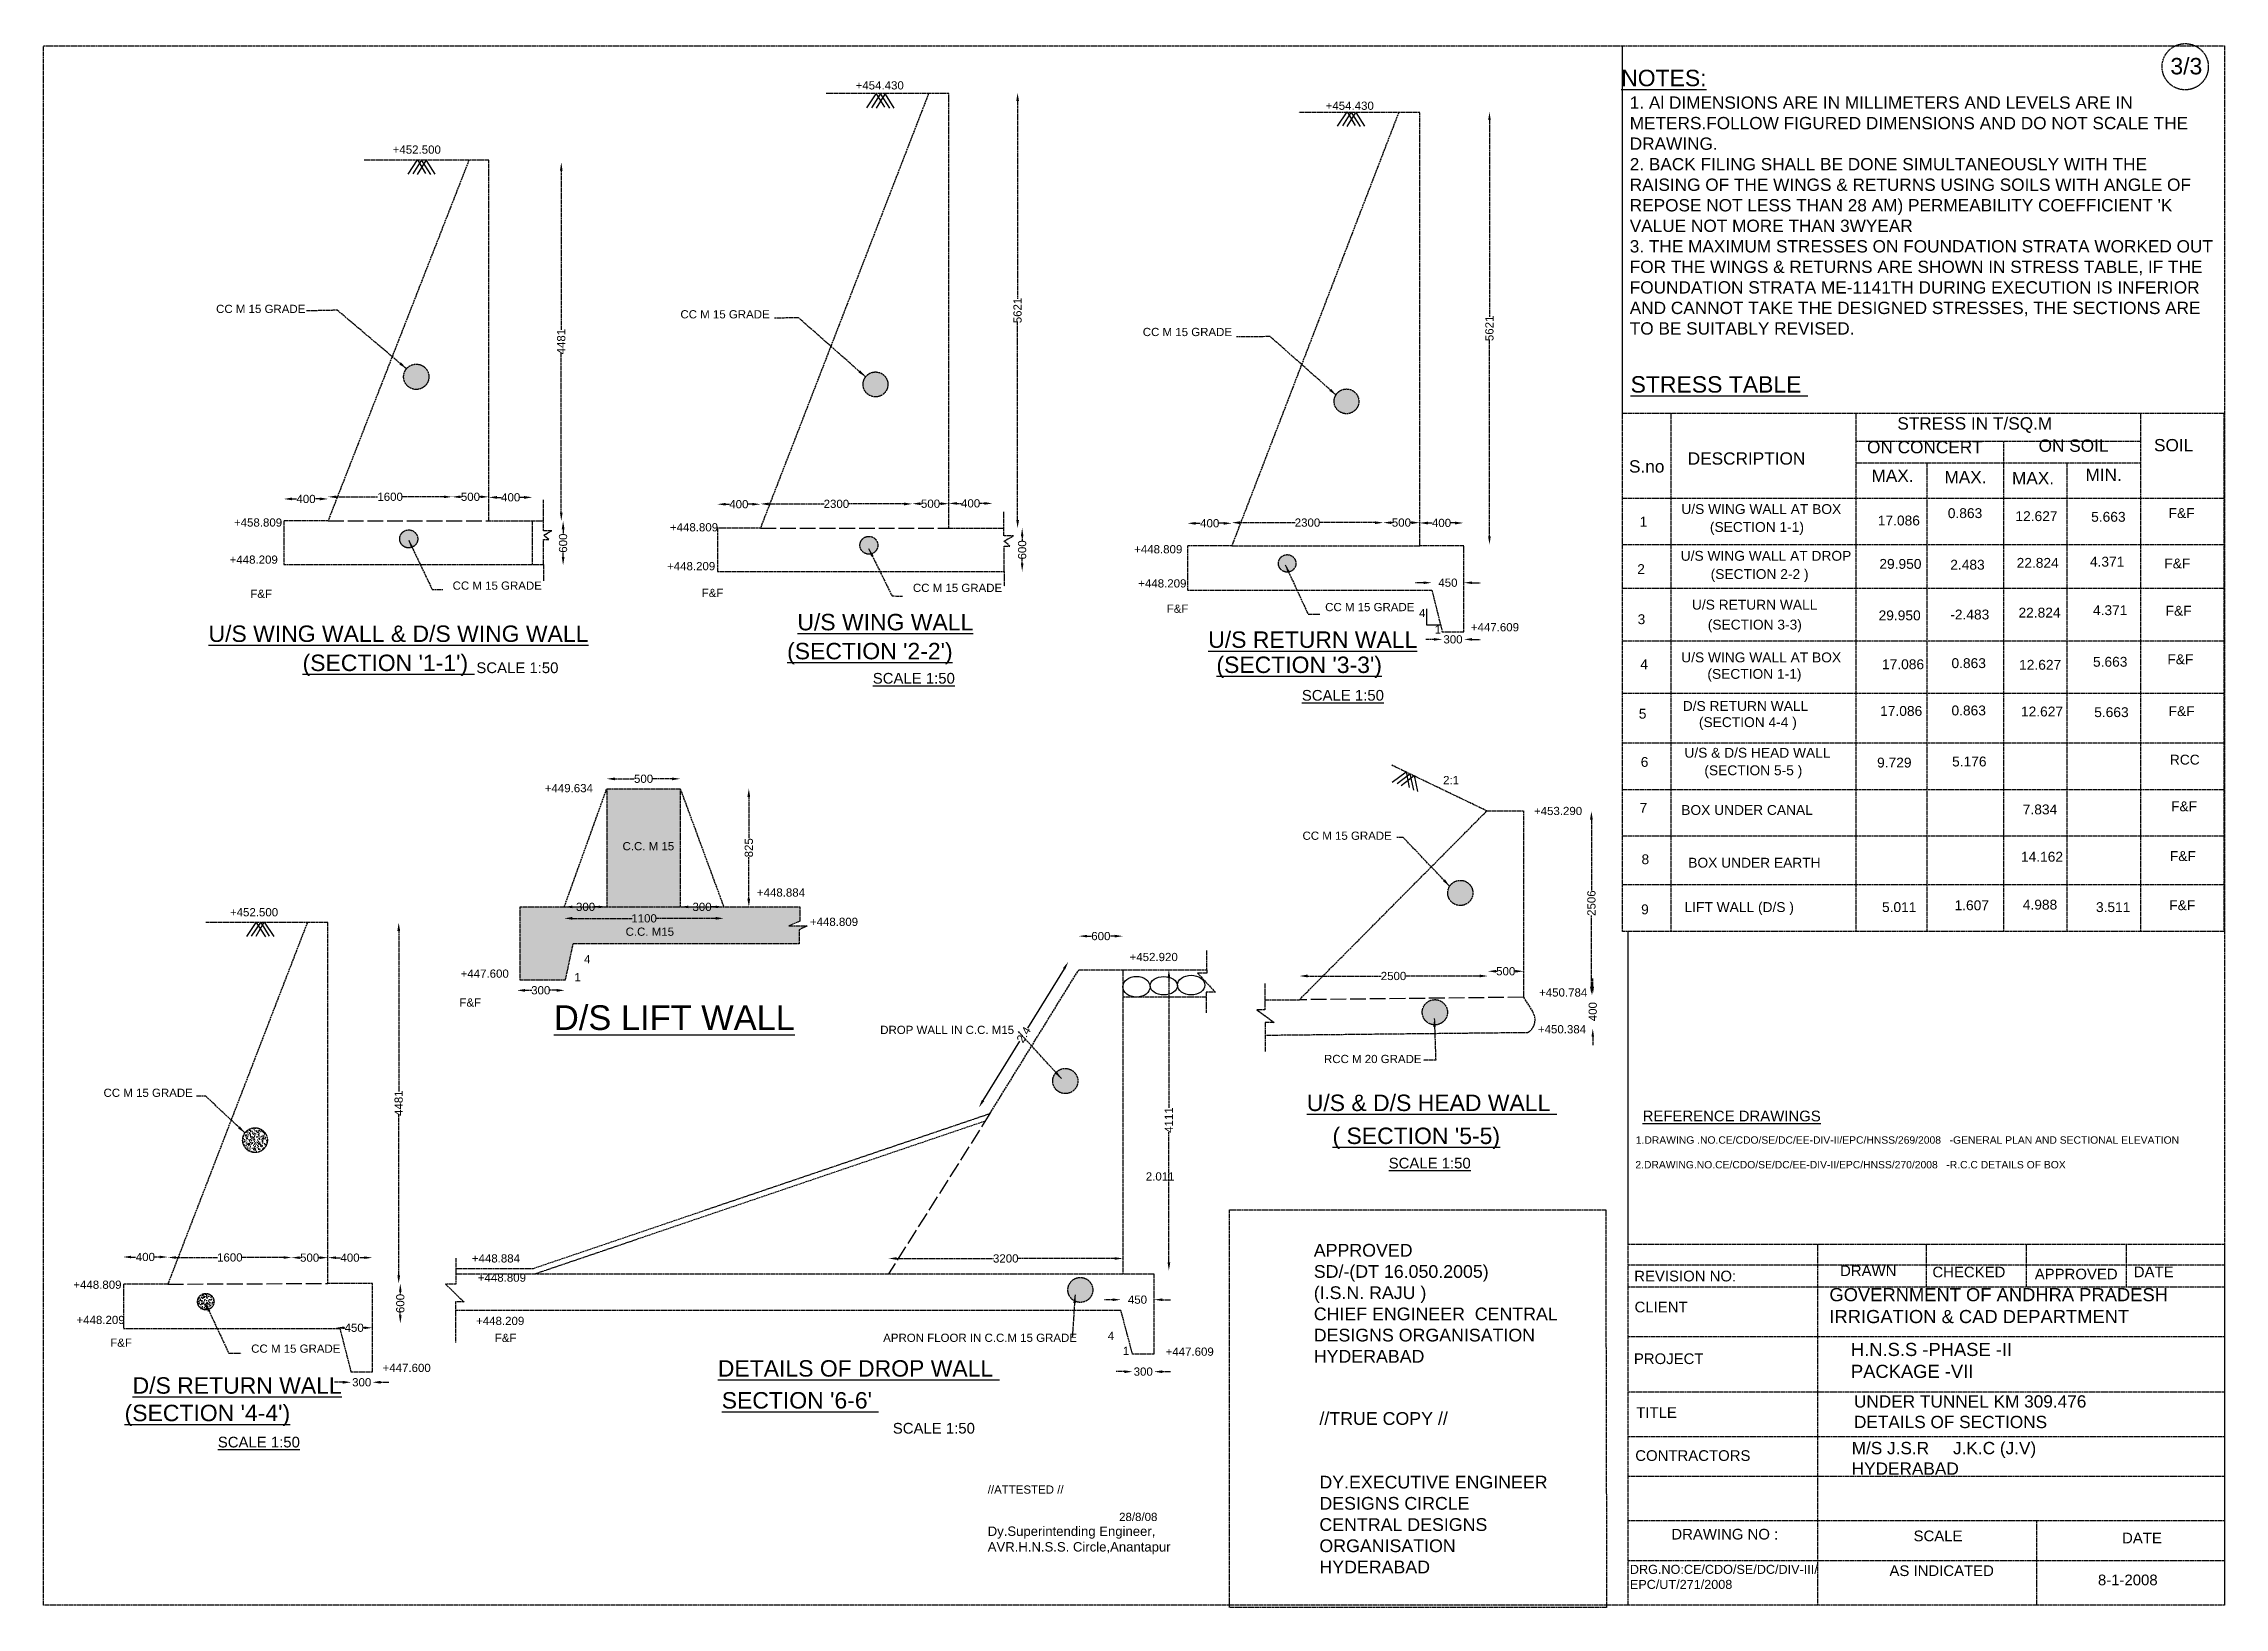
# Model space of a CAD drawing. Header units: millimetres. Extents: x -106493129 to -53243612, y 22134788 to 44283086.
# Drawn here: x -53256889 to -53243612, y 22134788 to 22144311 of the extents above; entities outside this region: 1.
import ezdxf

# ---------------------------------------------------------------- set-up
doc = ezdxf.new("R2010")
doc.units = ezdxf.units.MM
doc.header["$MEASUREMENT"] = 0
doc.linetypes.add('ACAD_ISO02W100', pattern=[15, 12, -3])
for name, color, linetype in [('DIMENSION', 7, 'Continuous'), ('DIMENSIONS', 7, 'Continuous'), ('DRAWING', 2, 'Continuous'), ('REF', 22, 'Continuous'), ('TEXT', 7, 'Continuous')]:
    doc.layers.add(name, color=color, linetype=linetype)
doc.styles.get("Standard").update_dxf_attribs({"font": 'arial.ttf', "height": 50})
doc.dimstyles.get("Standard").update_dxf_attribs({"dimtxt": 50, "dimasz": 50, "dimexe": 0.18, "dimexo": 0.0625, "dimgap": 0.09, "dimtad": 0, "dimdec": 0, "dimzin": 0, "dimdsep": 46, "dimtxsty": 'Standard', "dimcen": 0.09, "dimse1": 1, "dimse2": 1, "dimadec": 0, "dimazin": 0, "dimtfac": 1, "dimtdec": 0, "dimtofl": 0, "dimtmove": 0, "dimatfit": 3, "dimfxl": 1, "dimtolj": 1, "dimtzin": 0, "dimarcsym": 0})
pattern_1 = [(50, (0, 0), (35.86300913, -3.137606749), [3.75, -41.25]), (355, (0, 0), (-6.93756668, 37.609606685), [3, -33]), (100.4514, (2.99, -0.26), (28.925469086, 34.471977103), [3.1870095, -35.0571056]), (46.1842, (0, 10), (53.36205243, -8.275950716), [5.625, -61.875]), (96.6356, (4.447, 9.31), (46.733135277, 48.705893545), [4.7805144, -52.58565]), (351.1842, (0, 10), (46.733097257, 48.705930046), [4.5, -49.5]), (21, (5, 7.5), (29.845352606, -20.130944533), [3.75, -41.25]), (326, (5, 7.5), (12.165766596, 36.257502252), [3, -33]), (71.4514, (7.487, 5.822), (42.01113143, 16.126524835), [3.1870095, -35.0571056]), (37.5, (0, 0), (0.607992766, 16.6446926916), [0, -32.6, 0, -33.5, 0, -33.125]), (7.5, (0, 0), (13.153476872, 19.720585594), [0, -19.1, 0, -31.85, 0, -12.625]), (327.5, (-11.15, 0), (26.6911218086, -1.1277435867), [0, -12.5, 0, -39, 0, -51.75]), (317.5, (-16.15, 0), (29.159308467, 5.005249117), [0, -16.25, 0, -25.9, 0, -36.75])]

msp = doc.modelspace()

# ---------------------------------------------------------------- texts
at = {"layer": 'DIMENSION', "color": 0, "linetype": 'ACAD_ISO02W100'}
msp.add_text('%%UD/S LIFT WALL', height=150, dxfattribs=at).set_placement((-53253781.4, 22138304.7))
at = {"layer": 'DIMENSIONS', "color": 0, "linetype": 'ACAD_ISO02W100'}
for s, p in [('1.DRAWING .NO.CE/CDO/SE/DC/EE-DIV-II/EPC/HNSS/269/2008   -GENERAL PLAN AND SECTIONAL ELEVATION ', (-53247195.2, 22137611.9)), ('2.DRAWING.NO.CE/CDO/SE/DC/EE-DIV-II/EPC/HNSS/270/2008   -R.C.C DETAILS OF BOX', (-53247197.5, 22137461.7))]:
    msp.add_text(s, height=45, dxfattribs=at).set_placement(p)
at = {"layer": 'DIMENSIONS', "color": 0, "linetype": 'ACAD_ISO02W100', "attachment_point": 1}
for s, insert, char_height, width in [('APPROVED \\PSD/-(DT 16.050.2005)\\P(I.S.N. RAJU ) \\PCHIEF ENGINEER  CENTRAL DESIGNS ORGANISATION HYDERABAD ', (-53249155.5, 22137001.8), 77.473, 1483.145), ('^I\\P//TRUE COPY // \\P\\P\\PDY.EXECUTIVE ENGINEER  \\PDESIGNS CIRCLE  \\PCENTRAL DESIGNS ORGANISATION \\PHYDERABAD', (-53249121.3, 22136106.5), 77.473, 1591.856), ('//ATTESTED //\\P\\P^I^I^I^I28/8/08\\P{\\H1.1429x;Dy.Superintending Engineer,\\PAVR.H.N.S.S. Circle,Anantapur }', (-53251140.7, 22135531), 50, 4423.287)]:
    msp.add_mtext(s, dxfattribs=dict(at, insert=insert, char_height=char_height, width=width))
at = {"layer": 'TEXT', "color": 0, "linetype": 'ACAD_ISO02W100'}
for s, height, p in [('3/3', 100, (-53243940.3, 22144123.6)), ('%%UNOTES:', 100, (-53247284.1, 22144051.7)), ('+454.430', 50, (-53251945, 22144031.7)), ('+454.430', 50, (-53249083.4, 22143907.7)), ('+452.500', 50, (-53254763.4, 22143640.6)), ('CC M 15 GRADE', 50, (-53255838.5, 22142670.5)), ('CC M 15 GRADE', 50, (-53253011.5, 22142637.6)), ('CC M 15 GRADE', 50, (-53250196.6, 22142529.9)), ('%%USTRESS TABLE ', 100, (-53247226.6, 22142185.8)), ('STRESS IN T/SQ.M', 75, (-53245602.8, 22141960.6)), ('ON CONCERT ', 75, (-53245787.2, 22141816.4)), ('ON SOIL ', 75, (-53244742.6, 22141825.2)), ('SOIL ', 75, (-53244040.1, 22141828.2)), ('S.no', 75, (-53247236.5, 22141698.9)), ('DESCRIPTION ', 75, (-53246878.9, 22141747)), ('MAX.', 75, (-53245760.2, 22141642.2)), ('MAX.', 75, (-53245315.9, 22141633.2)), ('MAX.', 75, (-53244904.7, 22141627.2)), ('MIN.', 75, (-53244457.4, 22141648.2)), ('U/S WING WALL AT BOX', 60, (-53246917.8, 22141446.5)), ('17.086', 60, (-53245721.6, 22141376.9)), ('0.863', 60, (-53245295.6, 22141421.7)), ('12.627', 60, (-53244883.9, 22141403.4)), ('5.663', 60, (-53244422.8, 22141399.3)), ('F&F', 60, (-53243951, 22141422.2)), ('+458.809', 50, (-53255729.8, 22141369.9)), ('+448.809', 50, (-53253075.6, 22141340.6)), ('1', 60, (-53247172.2, 22141369.5)), ('(SECTION 1-1)', 60, (-53246743.9, 22141337.6)), ('+448.209', 50, (-53255756, 22141143.8)), ('+448.809', 50, (-53250249.2, 22141206.9)), ('U/S WING WALL AT DROP', 60, (-53246921.5, 22141161.8)), ('29.950', 60, (-53245712.2, 22141112.7)), ('2.483', 60, (-53245280.6, 22141107.5)), ('22.824', 60, (-53244876.4, 22141119)), ('4.371', 60, (-53244430.3, 22141126.2)), ('F&F', 60, (-53243977.2, 22141115.4)), ('CC M 15 GRADE', 50, (-53254398.6, 22140985.4)), ('+448.209', 50, (-53253093, 22141103.9)), ('+448.209', 50, (-53250224.2, 22140999)), ('2', 60, (-53247186.4, 22141081)), ('(SECTION 2-2 )', 60, (-53246739.3, 22141050.8)), ('F&F', 50, (-53255630.1, 22140935.9)), ('F&F', 50, (-53252882, 22140940.9)), ('CC M 15 GRADE', 50, (-53251596.2, 22140971.7)), ('CC M 15 GRADE', 50, (-53249086.4, 22140854.8)), ('U/S RETURN WALL', 60, (-53246853.3, 22140864.4)), ('%%UU/S WING WALL & D/S WING WALL', 100, (-53255884.7, 22140667.5)), ('%%UU/S WING WALL', 100, (-53252299.6, 22140738.2)), ('F&F', 50, (-53250050.7, 22140845)), ('4', 50, (-53248514.6, 22140818.8)), ('+447.609', 50, (-53248199.3, 22140732.1)), ('3', 60, (-53247184, 22140775.9)), ('(SECTION 3-3)', 60, (-53246756.9, 22140743)), ('29.950', 60, (-53245716.9, 22140799.1)), ('-2.483', 60, (-53245280.6, 22140804.4)), ('22.824', 60, (-53244865.2, 22140816)), ('4.371', 60, (-53244411.6, 22140830.7)), ('F&F', 60, (-53243969.7, 22140827.4)), ("%%U(SECTION '2-2')", 100, (-53252362.2, 22140561.7)), ('%%UU/S RETURN WALL', 100, (-53249798.2, 22140631.5)), ('1', 50, (-53248419.8, 22140718.8)), ("%%U(SECTION '1-1') ", 100, (-53255312.1, 22140490.2)), ('SCALE 1:50', 65, (-53254253.9, 22140477.6)), ("%%U(SECTION '3-3')", 100, (-53249748.3, 22140478.4)), ('4', 60, (-53247167.5, 22140501.6)), ('U/S WING WALL AT BOX', 60, (-53246918.5, 22140543.3)), ('(SECTION 1-1)', 60, (-53246759.2, 22140442.8)), ('17.086', 60, (-53245696.2, 22140501.5)), ('0.863', 60, (-53245273.2, 22140508.3)), ('12.627', 60, (-53244861.5, 22140498.1)), ('5.663', 60, (-53244411.6, 22140516.5)), ('F&F', 60, (-53243958.5, 22140531.8)), ('%%USCALE 1:50', 65, (-53251840.5, 22140413.7)), ('%%USCALE 1:50', 65, (-53249228.1, 22140310)), ('5', 60, (-53247176.9, 22140200.5)), ('D/S RETURN WALL', 60, (-53246909.1, 22140247.4)), ('17.086', 60, (-53245707.4, 22140217.2)), ('0.863', 60, (-53245273.2, 22140220.2)), ('12.627', 60, (-53244850.2, 22140213.7)), ('5.663', 60, (-53244404.1, 22140209.7)), ('F&F', 60, (-53243951, 22140216.2)), ('(SECTION 4-4 )', 60, (-53246810.7, 22140149)), ('U/S & D/S HEAD WALL', 60, (-53246899.1, 22139962.6)), ('RCC', 60, (-53243943.5, 22139920.7)), ('2:1', 50, (-53248368.2, 22139801.3)), ('6', 60, (-53247165, 22139906.7)), ('(SECTION 5-5 )', 60, (-53246777.5, 22139855.8)), ('9.729', 60, (-53245726.1, 22139903)), ('5.176', 60, (-53245269.5, 22139909.3)), ('+449.634', 50, (-53253837.5, 22139752.1)), ('+453.290', 50, (-53247815, 22139613.2)), ('7', 60, (-53247172.2, 22139627.1)), ('BOX UNDER CANAL ', 60, (-53246918.2, 22139614.1)), ('7.834', 60, (-53244839, 22139617.5)), ('F&F', 60, (-53243936, 22139636.4)), ('C.C. M 15', 50, (-53253364.1, 22139398.6)), ('CC M 15 GRADE', 50, (-53249224.2, 22139462.5)), ('8', 60, (-53247160.3, 22139314.1)), ('BOX UNDER EARTH ', 60, (-53246875.5, 22139293)), ('14.162', 60, (-53244850.2, 22139329.5)), ('F&F', 60, (-53243943.5, 22139333.4)), ('+452.500', 50, (-53255754.2, 22138996.6)), ('+448.884', 50, (-53252546.1, 22139116.6)), ('9', 60, (-53247162.7, 22139009.1)), ('LIFT WALL (D/S )', 60, (-53246898.3, 22139022.9)), ('5.011', 60, (-53245696.2, 22139022.7)), ('1.607', 60, (-53245254.5, 22139033.9)), ('4.988', 60, (-53244839, 22139037.7)), ('3.511', 60, (-53244393.6, 22139022.7)), ('F&F', 60, (-53243947.3, 22139034.1)), ('C.C. M15', 50, (-53253345.4, 22138878.1)), ('+448.809', 50, (-53252223.3, 22138938.1)), ('+447.600', 50, (-53254349.8, 22138622.7)), ('1', 50, (-53253657.2, 22138600.8)), ('4', 50, (-53253598.5, 22138710.6)), ('+452.920', 50, (-53250276.9, 22138723.9)), ('+450.784', 50, (-53247783.8, 22138507.9)), ('F&F', 50, (-53254357.2, 22138447)), ('DROP WALL IN C.C. M15', 50, (-53251795.2, 22138280.1)), ('+450.384', 50, (-53247791, 22138284)), ('RCC M 20 GRADE', 50, (-53249093.4, 22138102.9)), ('CC M 15 GRADE', 50, (-53256523.9, 22137897.1)), ('%%UU/S & D/S HEAD WALL ', 100, (-53249198.1, 22137811)), ("%%U( SECTION '5-5)", 100, (-53249041.7, 22137610.1)), ('%%UREFERENCE DRAWINGS', 65, (-53247153.5, 22137748.3)), ('%%USCALE 1:50', 65, (-53248699.6, 22137461.2)), ('2.011', 50, (-53250178.3, 22137387.7)), ('+448.884', 50, (-53254281.5, 22136888.6)), ('+448.809', 50, (-53254245.2, 22136771.5)), ('REVISION NO:', 65, (-53247204.6, 22136773.4)), ('DRAWN ', 65, (-53245951.3, 22136806)), ('CHECKED', 65, (-53245389.2, 22136798.2)), ('APPROVED ', 65, (-53244766.1, 22136785.9)), ('DATE ', 65, (-53244163.1, 22136798.8)), ('+448.809', 50, (-53256707.7, 22136728.4)), ('+448.209', 50, (-53256688.4, 22136513.9)), ('+448.209', 50, (-53254255.6, 22136507.9)), ('CLIENT ', 65, (-53247202.5, 22136585)), ('F&F', 50, (-53256483, 22136375.4)), ('CC M 15 GRADE', 50, (-53255625, 22136339)), ('F&F', 50, (-53254141.8, 22136404.6)), ('APRON FLOOR IN C.C.M 15 GRADE', 50, (-53251777.1, 22136405.2)), ('4', 50, (-53250409.6, 22136417.4)), ('+447.600', 50, (-53254825, 22136222)), ('%%UDETAILS OF DROP WALL ', 100, (-53252783.9, 22136193.7)), ('1', 50, (-53250318.1, 22136326)), ('+447.609', 50, (-53250057.7, 22136320.7)), ('PROJECT ', 65, (-53247206.7, 22136270.1)), ('%%UD/S RETURN WALL', 100, (-53256346.8, 22136089.7)), ("%%U(SECTION '4-4')", 100, (-53256395.6, 22135922.5)), ("%%USECTION '6-6' ", 100, (-53252760.2, 22135999.4)), ('TITLE ', 65, (-53247192.2, 22135942.4)), ('SCALE 1:50', 65, (-53251718.5, 22135846.8)), ('%%USCALE 1:50', 65, (-53255828.1, 22135762.4)), ('CONTRACTORS', 65, (-53247198.3, 22135680.5)), ('DRAWING NO :', 65, (-53246978.5, 22135201.7)), ('SCALE ', 65, (-53245503.8, 22135191.2)), ('DATE ', 65, (-53244234.5, 22135178.5)), ('AS INDICATED', 65, (-53245650.7, 22134979.3)), ('8-1-2008', 65, (-53244381.4, 22134923.1))]:
    msp.add_text(s, height=height, dxfattribs=at).set_placement(p)
at = {"layer": 'TEXT', "color": 0, "linetype": 'ACAD_ISO02W100', "insert": (-53247231.9, 22143989.3), "char_height": 75, "width": 3548.71, "attachment_point": 1}
msp.add_mtext("1. Al DIMENSIONS ARE IN MILLIMETERS AND LEVELS ARE IN METERS.FOLLOW FIGURED DIMENSIONS AND DO NOT SCALE THE DRAWING. \\P2. BACK FILING SHALL BE DONE SIMULTANEOUSLY WITH THE RAISING OF THE WINGS & RETURNS USING SOILS WITH ANGLE OF REPOSE NOT LESS THAN 28 AM) PERMEABILITY COEFFICIENT 'K VALUE NOT MORE THAN 3WYEAR \\P3. THE MAXIMUM STRESSES ON FOUNDATION STRATA WORKED OUT FOR THE WINGS & RETURNS ARE SHOWN IN STRESS TABLE, IF THE FOUNDATION STRATA ME-1141TH DURING EXECUTION IS INFERIOR AND CANNOT TAKE THE DESIGNED STRESSES, THE SECTIONS ARE TO BE SUITABLY REVISED. ", dxfattribs=at)
at = {"layer": 'TEXT', "color": 0, "attachment_point": 1}
for s, insert, char_height, width in [('GOVERNMENT OF ANDHRA PRADESH  IRRIGATION & CAD DEPARTMENT ', (-53246016.4, 22136732.9), 80, 2133.013), ('H.N.S.S -PHASE -II PACKAGE -VII', (-53245885.2, 22136399.1), 80, 1013.324), ('UNDER TUNNEL KM 309.476 DETAILS OF SECTIONS ', (-53245866.8, 22136080.1), 75, 1426.424), ('M/S J.S.R     J.K.C (J.V) HYDERABAD ', (-53245880.7, 22135796.1), 75, 1123.516), ('DRG.NO:CE/CDO/SE/DC/DIV-III/ EPC/UT/271/2008', (-53247231, 22135047.5), 55, 1144.083)]:
    msp.add_mtext(s, dxfattribs=dict(at, insert=insert, char_height=char_height, width=width))

# ---------------------------------------------------------------- blocks, each defined once
blk = doc.blocks.new('*D54')
at = {"layer": 'Defpoints', "color": 0, "linetype": 'ACAD_ISO02W100'}
for p in [(-53255426, 22141538), (-53255426, 22141405), (-53255157, 22141405)]:
    blk.add_point(p, dxfattribs=at)
at = {"layer": 'TEXT', "color": 0, "linetype": 'ACAD_ISO02W100', "lineweight": -2}
for p, q in [((-53255376, 22141538), (-53255348, 22141538)), ((-53255207, 22141538), (-53255235, 22141538))]:
    blk.add_line(p, q, dxfattribs=at)
at = {"layer": 'TEXT', "color": 0, "linetype": 'ACAD_ISO02W100'}
for points in [[(-53255376, 22141547), (-53255376, 22141530), (-53255426, 22141538)], [(-53255207, 22141547), (-53255207, 22141530), (-53255157, 22141538)]]:
    blk.add_solid(points, dxfattribs=at)
at = {"layer": 'TEXT', "color": 0, "linetype": 'ACAD_ISO02W100', "insert": (-53255291, 22141538), "char_height": 50, "attachment_point": 5}
blk.add_mtext('\\A1;400', dxfattribs=at)
blk = doc.blocks.new('*D55')
at = {"layer": 'Defpoints', "color": 0, "linetype": 'ACAD_ISO02W100'}
for p in [(-53254402, 22141551), (-53255157, 22141405), (-53254402, 22141405)]:
    blk.add_point(p, dxfattribs=at)
at = {"layer": 'TEXT', "color": 0, "linetype": 'ACAD_ISO02W100', "lineweight": -2}
for p, q in [((-53255107, 22141551), (-53254852, 22141551)), ((-53254452, 22141551), (-53254707, 22141551))]:
    blk.add_line(p, q, dxfattribs=at)
at = {"layer": 'TEXT', "color": 0, "linetype": 'ACAD_ISO02W100'}
for points in [[(-53255107, 22141559), (-53255107, 22141543), (-53255157, 22141551)], [(-53254452, 22141559), (-53254452, 22141543), (-53254402, 22141551)]]:
    blk.add_solid(points, dxfattribs=at)
at = {"layer": 'TEXT', "color": 0, "linetype": 'ACAD_ISO02W100', "insert": (-53254779, 22141551), "char_height": 50, "attachment_point": 5}
blk.add_mtext('\\A1;1600', dxfattribs=at)
blk = doc.blocks.new('*D56')
at = {"layer": 'Defpoints', "color": 0, "linetype": 'ACAD_ISO02W100'}
for p in [(-53254402, 22141551), (-53254178, 22141551), (-53254178, 22141551)]:
    blk.add_point(p, dxfattribs=at)
at = {"layer": 'TEXT', "color": 0, "linetype": 'ACAD_ISO02W100', "lineweight": -2}
for p, q in [((-53254352, 22141551), (-53254345, 22141551)), ((-53254228, 22141551), (-53254235, 22141551))]:
    blk.add_line(p, q, dxfattribs=at)
at = {"layer": 'TEXT', "color": 0, "linetype": 'ACAD_ISO02W100'}
for points in [[(-53254352, 22141559), (-53254352, 22141543), (-53254402, 22141551)], [(-53254228, 22141559), (-53254228, 22141543), (-53254178, 22141551)]]:
    blk.add_solid(points, dxfattribs=at)
at = {"layer": 'TEXT', "color": 0, "linetype": 'ACAD_ISO02W100', "insert": (-53254290, 22141551), "char_height": 50, "attachment_point": 5}
blk.add_mtext('\\A1;500', dxfattribs=at)
blk = doc.blocks.new('*D57')
at = {"layer": 'Defpoints', "color": 0, "linetype": 'ACAD_ISO02W100'}
for p in [(-53254178, 22141551), (-53253913, 22141548), (-53253913, 22141548)]:
    blk.add_point(p, dxfattribs=at)
at = {"layer": 'TEXT', "color": 0, "linetype": 'ACAD_ISO02W100', "lineweight": -2}
for p, q in [((-53254128, 22141548), (-53254101, 22141548)), ((-53253963, 22141548), (-53253989, 22141548))]:
    blk.add_line(p, q, dxfattribs=at)
at = {"layer": 'TEXT', "color": 0, "linetype": 'ACAD_ISO02W100'}
for points in [[(-53254128, 22141556), (-53254128, 22141539), (-53254178, 22141548)], [(-53253963, 22141556), (-53253963, 22141539), (-53253913, 22141548)]]:
    blk.add_solid(points, dxfattribs=at)
at = {"layer": 'TEXT', "color": 0, "linetype": 'ACAD_ISO02W100', "insert": (-53254045, 22141548), "char_height": 50, "attachment_point": 5}
blk.add_mtext('\\A1;400', dxfattribs=at)
blk = doc.blocks.new('*D58')
at = {"layer": 'Defpoints', "color": 0, "linetype": 'ACAD_ISO02W100'}
for p in [(-53253732, 22141404), (-53253727, 22141135), (-53253726, 22141135)]:
    blk.add_point(p, dxfattribs=at)
at = {"layer": 'TEXT', "color": 0, "linetype": 'ACAD_ISO02W100', "lineweight": -2}
for p, q in [((-53253726, 22141354), (-53253726, 22141325)), ((-53253726, 22141185), (-53253726, 22141214))]:
    blk.add_line(p, q, dxfattribs=at)
at = {"layer": 'TEXT', "color": 0, "linetype": 'ACAD_ISO02W100'}
for points in [[(-53253734, 22141354), (-53253717, 22141354), (-53253726, 22141404)], [(-53253734, 22141185), (-53253717, 22141185), (-53253726, 22141135)]]:
    blk.add_solid(points, dxfattribs=at)
at = {"layer": 'TEXT', "color": 0, "linetype": 'ACAD_ISO02W100', "insert": (-53253726, 22141269), "char_height": 50, "attachment_point": 5, "rotation": 90}
blk.add_mtext('\\A1;600', dxfattribs=at)
blk = doc.blocks.new('*D59')
at = {"layer": 'Defpoints', "color": 0, "linetype": 'ACAD_ISO02W100'}
for p in [(-53253746, 22143588), (-53253737, 22143588), (-53253726, 22141404)]:
    blk.add_point(p, dxfattribs=at)
at = {"layer": 'TEXT', "color": 0, "linetype": 'ACAD_ISO02W100', "lineweight": -2}
for p, q in [((-53253737, 22143538), (-53253737, 22142567)), ((-53253737, 22141454), (-53253737, 22142425))]:
    blk.add_line(p, q, dxfattribs=at)
at = {"layer": 'TEXT', "color": 0, "linetype": 'ACAD_ISO02W100'}
for points in [[(-53253745, 22143538), (-53253729, 22143538), (-53253737, 22143588)], [(-53253745, 22141454), (-53253729, 22141454), (-53253737, 22141404)]]:
    blk.add_solid(points, dxfattribs=at)
at = {"layer": 'TEXT', "color": 0, "linetype": 'ACAD_ISO02W100', "insert": (-53253737, 22142496), "char_height": 50, "attachment_point": 5, "rotation": 90}
blk.add_mtext('\\A1;4481', dxfattribs=at)
blk = doc.blocks.new('*D60')
at = {"layer": 'Defpoints', "color": 0, "linetype": 'ACAD_ISO02W100'}
for p in [(-53252787, 22141506), (-53252787, 22141361), (-53252524, 22141361)]:
    blk.add_point(p, dxfattribs=at)
at = {"layer": 'TEXT', "color": 0, "linetype": 'ACAD_ISO02W100', "lineweight": -2}
for p, q in [((-53252737, 22141506), (-53252712, 22141506)), ((-53252574, 22141506), (-53252599, 22141506))]:
    blk.add_line(p, q, dxfattribs=at)
at = {"layer": 'TEXT', "color": 0, "linetype": 'ACAD_ISO02W100'}
for points in [[(-53252737, 22141514), (-53252737, 22141498), (-53252787, 22141506)], [(-53252574, 22141514), (-53252574, 22141498), (-53252524, 22141506)]]:
    blk.add_solid(points, dxfattribs=at)
at = {"layer": 'TEXT', "color": 0, "linetype": 'ACAD_ISO02W100', "insert": (-53252656, 22141506), "char_height": 50, "attachment_point": 5}
blk.add_mtext('\\A1;400', dxfattribs=at)
blk = doc.blocks.new('*D61')
at = {"layer": 'Defpoints', "color": 0, "linetype": 'ACAD_ISO02W100'}
for p in [(-53251600, 22141508), (-53252524, 22141361), (-53251600, 22141361)]:
    blk.add_point(p, dxfattribs=at)
at = {"layer": 'TEXT', "color": 0, "linetype": 'ACAD_ISO02W100', "lineweight": -2}
for p, q in [((-53252474, 22141508), (-53252137, 22141508)), ((-53251650, 22141508), (-53251987, 22141508))]:
    blk.add_line(p, q, dxfattribs=at)
at = {"layer": 'TEXT', "color": 0, "linetype": 'ACAD_ISO02W100'}
for points in [[(-53252474, 22141516), (-53252474, 22141499), (-53252524, 22141508)], [(-53251650, 22141516), (-53251650, 22141499), (-53251600, 22141508)]]:
    blk.add_solid(points, dxfattribs=at)
at = {"layer": 'TEXT', "color": 0, "linetype": 'ACAD_ISO02W100', "insert": (-53252062, 22141508), "char_height": 50, "attachment_point": 5}
blk.add_mtext('\\A1;2300', dxfattribs=at)
blk = doc.blocks.new('*D62')
at = {"layer": 'Defpoints', "color": 0, "linetype": 'ACAD_ISO02W100'}
for p in [(-53251600, 22141508), (-53251378, 22141509), (-53251378, 22141508)]:
    blk.add_point(p, dxfattribs=at)
at = {"layer": 'TEXT', "color": 0, "linetype": 'ACAD_ISO02W100', "lineweight": -2}
for p, q in [((-53251550, 22141509), (-53251544, 22141509)), ((-53251428, 22141509), (-53251434, 22141509))]:
    blk.add_line(p, q, dxfattribs=at)
at = {"layer": 'TEXT', "color": 0, "linetype": 'ACAD_ISO02W100'}
for points in [[(-53251550, 22141518), (-53251550, 22141501), (-53251600, 22141509)], [(-53251428, 22141518), (-53251428, 22141501), (-53251378, 22141509)]]:
    blk.add_solid(points, dxfattribs=at)
at = {"layer": 'TEXT', "color": 0, "linetype": 'ACAD_ISO02W100', "insert": (-53251489, 22141509), "char_height": 50, "attachment_point": 5}
blk.add_mtext('\\A1;500', dxfattribs=at)
blk = doc.blocks.new('*D63')
at = {"layer": 'Defpoints', "color": 0, "linetype": 'ACAD_ISO02W100'}
for p in [(-53251378, 22141509), (-53251111, 22141511), (-53251111, 22141511)]:
    blk.add_point(p, dxfattribs=at)
at = {"layer": 'TEXT', "color": 0, "linetype": 'ACAD_ISO02W100', "lineweight": -2}
for p, q in [((-53251328, 22141511), (-53251301, 22141511)), ((-53251161, 22141511), (-53251188, 22141511))]:
    blk.add_line(p, q, dxfattribs=at)
at = {"layer": 'TEXT', "color": 0, "linetype": 'ACAD_ISO02W100'}
for points in [[(-53251328, 22141519), (-53251328, 22141503), (-53251378, 22141511)], [(-53251161, 22141519), (-53251161, 22141503), (-53251111, 22141511)]]:
    blk.add_solid(points, dxfattribs=at)
at = {"layer": 'TEXT', "color": 0, "linetype": 'ACAD_ISO02W100', "insert": (-53251245, 22141511), "char_height": 50, "attachment_point": 5}
blk.add_mtext('\\A1;400', dxfattribs=at)
blk = doc.blocks.new('*D64')
at = {"layer": 'Defpoints', "color": 0, "linetype": 'ACAD_ISO02W100'}
for p in [(-53251042, 22141361), (-53251042, 22141096), (-53250931, 22141096)]:
    blk.add_point(p, dxfattribs=at)
at = {"layer": 'TEXT', "color": 0, "linetype": 'ACAD_ISO02W100', "lineweight": -2}
for p, q in [((-53250931, 22141311), (-53250931, 22141284)), ((-53250931, 22141146), (-53250931, 22141173))]:
    blk.add_line(p, q, dxfattribs=at)
at = {"layer": 'TEXT', "color": 0, "linetype": 'ACAD_ISO02W100'}
for points in [[(-53250939, 22141311), (-53250923, 22141311), (-53250931, 22141361)], [(-53250939, 22141146), (-53250923, 22141146), (-53250931, 22141096)]]:
    blk.add_solid(points, dxfattribs=at)
at = {"layer": 'TEXT', "color": 0, "linetype": 'ACAD_ISO02W100', "insert": (-53250931, 22141228), "char_height": 50, "attachment_point": 5, "rotation": 90}
blk.add_mtext('\\A1;600', dxfattribs=at)
blk = doc.blocks.new('*D65')
at = {"layer": 'Defpoints', "color": 0, "linetype": 'ACAD_ISO02W100'}
for p in [(-53250959, 22144011), (-53250953, 22144011), (-53250931, 22141361)]:
    blk.add_point(p, dxfattribs=at)
at = {"layer": 'TEXT', "color": 0, "linetype": 'ACAD_ISO02W100', "lineweight": -2}
for p, q in [((-53250959, 22143961), (-53250959, 22142756)), ((-53250959, 22141411), (-53250959, 22142616))]:
    blk.add_line(p, q, dxfattribs=at)
at = {"layer": 'TEXT', "color": 0, "linetype": 'ACAD_ISO02W100'}
for points in [[(-53250967, 22143961), (-53250950, 22143961), (-53250959, 22144011)], [(-53250967, 22141411), (-53250950, 22141411), (-53250959, 22141361)]]:
    blk.add_solid(points, dxfattribs=at)
at = {"layer": 'TEXT', "color": 0, "linetype": 'ACAD_ISO02W100', "insert": (-53250959, 22142686), "char_height": 50, "attachment_point": 5, "rotation": 90}
blk.add_mtext('\\A1;5621', dxfattribs=at)
blk = doc.blocks.new('*D66')
at = {"layer": 'Defpoints', "color": 0, "linetype": 'ACAD_ISO02W100'}
for p in [(-53249924, 22141390), (-53249924, 22141252), (-53249655, 22141252)]:
    blk.add_point(p, dxfattribs=at)
at = {"layer": 'TEXT', "color": 0, "linetype": 'ACAD_ISO02W100', "lineweight": -2}
for p, q in [((-53249874, 22141390), (-53249846, 22141390)), ((-53249705, 22141390), (-53249733, 22141390))]:
    blk.add_line(p, q, dxfattribs=at)
at = {"layer": 'TEXT', "color": 0, "linetype": 'ACAD_ISO02W100'}
for points in [[(-53249874, 22141398), (-53249874, 22141381), (-53249924, 22141390)], [(-53249705, 22141398), (-53249705, 22141381), (-53249655, 22141390)]]:
    blk.add_solid(points, dxfattribs=at)
at = {"layer": 'TEXT', "color": 0, "linetype": 'ACAD_ISO02W100', "insert": (-53249789, 22141390), "char_height": 50, "attachment_point": 5}
blk.add_mtext('\\A1;400', dxfattribs=at)
blk = doc.blocks.new('*D67')
at = {"layer": 'Defpoints', "color": 0, "linetype": 'ACAD_ISO02W100'}
for p in [(-53248733, 22141394), (-53249655, 22141252), (-53248733, 22141252)]:
    blk.add_point(p, dxfattribs=at)
at = {"layer": 'TEXT', "color": 0, "linetype": 'ACAD_ISO02W100', "lineweight": -2}
for p, q in [((-53249605, 22141394), (-53249269, 22141394)), ((-53248783, 22141394), (-53249119, 22141394))]:
    blk.add_line(p, q, dxfattribs=at)
at = {"layer": 'TEXT', "color": 0, "linetype": 'ACAD_ISO02W100'}
for points in [[(-53249605, 22141402), (-53249605, 22141385), (-53249655, 22141394)], [(-53248783, 22141402), (-53248783, 22141385), (-53248733, 22141394)]]:
    blk.add_solid(points, dxfattribs=at)
at = {"layer": 'TEXT', "color": 0, "linetype": 'ACAD_ISO02W100', "insert": (-53249194, 22141394), "char_height": 50, "attachment_point": 5}
blk.add_mtext('\\A1;2300', dxfattribs=at)
blk = doc.blocks.new('*D68')
at = {"layer": 'Defpoints', "color": 0, "linetype": 'ACAD_ISO02W100'}
for p in [(-53248733, 22141394), (-53248511, 22141394), (-53248511, 22141394)]:
    blk.add_point(p, dxfattribs=at)
at = {"layer": 'TEXT', "color": 0, "linetype": 'ACAD_ISO02W100', "lineweight": -2}
for p, q in [((-53248683, 22141394), (-53248677, 22141394)), ((-53248561, 22141394), (-53248567, 22141394))]:
    blk.add_line(p, q, dxfattribs=at)
at = {"layer": 'TEXT', "color": 0, "linetype": 'ACAD_ISO02W100'}
for points in [[(-53248683, 22141402), (-53248683, 22141385), (-53248733, 22141394)], [(-53248561, 22141402), (-53248561, 22141385), (-53248511, 22141394)]]:
    blk.add_solid(points, dxfattribs=at)
at = {"layer": 'TEXT', "color": 0, "linetype": 'ACAD_ISO02W100', "insert": (-53248622, 22141394), "char_height": 50, "attachment_point": 5}
blk.add_mtext('\\A1;500', dxfattribs=at)
blk = doc.blocks.new('*D69')
at = {"layer": 'Defpoints', "color": 0, "linetype": 'ACAD_ISO02W100'}
for p in [(-53248511, 22141399), (-53248245, 22141394), (-53248245, 22141392)]:
    blk.add_point(p, dxfattribs=at)
at = {"layer": 'TEXT', "color": 0, "linetype": 'ACAD_ISO02W100', "lineweight": -2}
for p, q in [((-53248461, 22141392), (-53248434, 22141392)), ((-53248295, 22141392), (-53248322, 22141392))]:
    blk.add_line(p, q, dxfattribs=at)
at = {"layer": 'TEXT', "color": 0, "linetype": 'ACAD_ISO02W100'}
for points in [[(-53248461, 22141400), (-53248461, 22141383), (-53248511, 22141392)], [(-53248295, 22141400), (-53248295, 22141383), (-53248245, 22141392)]]:
    blk.add_solid(points, dxfattribs=at)
at = {"layer": 'TEXT', "color": 0, "linetype": 'ACAD_ISO02W100', "insert": (-53248378, 22141392), "char_height": 50, "attachment_point": 5}
blk.add_mtext('\\A1;400', dxfattribs=at)
blk = doc.blocks.new('*D70')
at = {"layer": 'Defpoints', "color": 0, "linetype": 'ACAD_ISO02W100'}
for p in [(-53248437, 22140983), (-53248242, 22141028), (-53248242, 22140991)]:
    blk.add_point(p, dxfattribs=at)
at = {"layer": 'TEXT', "color": 0, "linetype": 'ACAD_ISO02W100', "lineweight": -2}
for p, q in [((-53248487, 22141028), (-53248537, 22141028)), ((-53248192, 22141028), (-53248142, 22141028))]:
    blk.add_line(p, q, dxfattribs=at)
at = {"layer": 'TEXT', "color": 0, "linetype": 'ACAD_ISO02W100'}
for points in [[(-53248487, 22141036), (-53248487, 22141020), (-53248437, 22141028)], [(-53248192, 22141036), (-53248192, 22141020), (-53248242, 22141028)]]:
    blk.add_solid(points, dxfattribs=at)
at = {"layer": 'TEXT', "color": 0, "linetype": 'ACAD_ISO02W100', "insert": (-53248339, 22141028), "char_height": 50, "attachment_point": 5}
blk.add_mtext('\\A1;450', dxfattribs=at)
blk = doc.blocks.new('*D71')
at = {"layer": 'Defpoints', "color": 0, "linetype": 'ACAD_ISO02W100'}
for p in [(-53248373, 22140729), (-53248242, 22140729), (-53248242, 22140683)]:
    blk.add_point(p, dxfattribs=at)
at = {"layer": 'TEXT', "color": 0, "linetype": 'ACAD_ISO02W100', "lineweight": -2}
for p, q in [((-53248423, 22140683), (-53248473, 22140683)), ((-53248192, 22140683), (-53248142, 22140683))]:
    blk.add_line(p, q, dxfattribs=at)
at = {"layer": 'TEXT', "color": 0, "linetype": 'ACAD_ISO02W100'}
for points in [[(-53248423, 22140691), (-53248423, 22140675), (-53248373, 22140683)], [(-53248192, 22140691), (-53248192, 22140675), (-53248242, 22140683)]]:
    blk.add_solid(points, dxfattribs=at)
at = {"layer": 'TEXT', "color": 0, "linetype": 'ACAD_ISO02W100', "insert": (-53248308, 22140683), "char_height": 50, "attachment_point": 5}
blk.add_mtext('\\A1;300', dxfattribs=at)
blk = doc.blocks.new('*D72')
at = {"layer": 'Defpoints', "color": 0, "linetype": 'ACAD_ISO02W100'}
for p in [(-53248086, 22143895), (-53248086, 22143895), (-53248063, 22141260)]:
    blk.add_point(p, dxfattribs=at)
at = {"layer": 'TEXT', "color": 0, "linetype": 'ACAD_ISO02W100', "lineweight": -2}
for p, q in [((-53248086, 22143845), (-53248086, 22142647)), ((-53248086, 22141310), (-53248086, 22142507))]:
    blk.add_line(p, q, dxfattribs=at)
at = {"layer": 'TEXT', "color": 0, "linetype": 'ACAD_ISO02W100'}
for points in [[(-53248094, 22143845), (-53248078, 22143845), (-53248086, 22143895)], [(-53248094, 22141310), (-53248078, 22141310), (-53248086, 22141260)]]:
    blk.add_solid(points, dxfattribs=at)
at = {"layer": 'TEXT', "color": 0, "linetype": 'ACAD_ISO02W100', "insert": (-53248086, 22142577), "char_height": 50, "attachment_point": 5, "rotation": 90}
blk.add_mtext('\\A1;5621', dxfattribs=at)
blk = doc.blocks.new('*D73')
at = {"layer": 'Defpoints', "color": 0, "linetype": 'ACAD_ISO02W100'}
for p in [(-53248096, 22138633), (-53249243, 22138488), (-53248096, 22138501)]:
    blk.add_point(p, dxfattribs=at)
at = {"layer": 'TEXT', "color": 0, "linetype": 'ACAD_ISO02W100', "lineweight": -2}
for p, q in [((-53249193, 22138633), (-53248745, 22138633)), ((-53248146, 22138633), (-53248595, 22138633))]:
    blk.add_line(p, q, dxfattribs=at)
at = {"layer": 'TEXT', "color": 0, "linetype": 'ACAD_ISO02W100'}
for points in [[(-53249193, 22138642), (-53249193, 22138625), (-53249243, 22138633)], [(-53248146, 22138642), (-53248146, 22138625), (-53248096, 22138633)]]:
    blk.add_solid(points, dxfattribs=at)
at = {"layer": 'TEXT', "color": 0, "linetype": 'ACAD_ISO02W100', "insert": (-53248670, 22138633), "char_height": 50, "attachment_point": 5}
blk.add_mtext('\\A1;2500', dxfattribs=at)
blk = doc.blocks.new('*D74')
at = {"layer": 'Defpoints', "color": 0, "linetype": 'ACAD_ISO02W100'}
for p in [(-53247878, 22138662), (-53248096, 22138633), (-53247878, 22138633)]:
    blk.add_point(p, dxfattribs=at)
at = {"layer": 'TEXT', "color": 0, "linetype": 'ACAD_ISO02W100', "lineweight": -2}
for p, q in [((-53248046, 22138662), (-53248042, 22138662)), ((-53247928, 22138662), (-53247932, 22138662))]:
    blk.add_line(p, q, dxfattribs=at)
at = {"layer": 'TEXT', "color": 0, "linetype": 'ACAD_ISO02W100'}
for points in [[(-53248046, 22138670), (-53248046, 22138654), (-53248096, 22138662)], [(-53247928, 22138670), (-53247928, 22138654), (-53247878, 22138662)]]:
    blk.add_solid(points, dxfattribs=at)
at = {"layer": 'TEXT', "color": 0, "linetype": 'ACAD_ISO02W100', "insert": (-53247987, 22138662), "char_height": 50, "attachment_point": 5}
blk.add_mtext('\\A1;500', dxfattribs=at)
blk = doc.blocks.new('*D75')
at = {"layer": 'Defpoints', "color": 0, "linetype": 'ACAD_ISO02W100'}
for p in [(-53247454, 22138519), (-53247463, 22138313), (-53247457, 22138313)]:
    blk.add_point(p, dxfattribs=at)
at = {"layer": 'TEXT', "color": 0, "linetype": 'ACAD_ISO02W100', "lineweight": -2}
for p, q in [((-53247457, 22138569), (-53247457, 22138619)), ((-53247457, 22138263), (-53247457, 22138213))]:
    blk.add_line(p, q, dxfattribs=at)
at = {"layer": 'TEXT', "color": 0, "linetype": 'ACAD_ISO02W100'}
for points in [[(-53247465, 22138569), (-53247449, 22138569), (-53247457, 22138519)], [(-53247465, 22138263), (-53247449, 22138263), (-53247457, 22138313)]]:
    blk.add_solid(points, dxfattribs=at)
at = {"layer": 'TEXT', "color": 0, "linetype": 'ACAD_ISO02W100', "insert": (-53247457, 22138416), "char_height": 50, "attachment_point": 5, "rotation": 90}
blk.add_mtext('\\A1;400', dxfattribs=at)
blk = doc.blocks.new('*D76')
at = {"layer": 'Defpoints', "color": 0, "linetype": 'ACAD_ISO02W100'}
for p in [(-53247465, 22139636), (-53247463, 22139636), (-53247454, 22138519)]:
    blk.add_point(p, dxfattribs=at)
at = {"layer": 'TEXT', "color": 0, "linetype": 'ACAD_ISO02W100', "lineweight": -2}
for p, q in [((-53247465, 22139586), (-53247465, 22139153)), ((-53247465, 22138569), (-53247465, 22139002))]:
    blk.add_line(p, q, dxfattribs=at)
at = {"layer": 'TEXT', "color": 0, "linetype": 'ACAD_ISO02W100'}
for points in [[(-53247474, 22139586), (-53247457, 22139586), (-53247465, 22139636)], [(-53247474, 22138569), (-53247457, 22138569), (-53247465, 22138519)]]:
    blk.add_solid(points, dxfattribs=at)
at = {"layer": 'TEXT', "color": 0, "linetype": 'ACAD_ISO02W100', "insert": (-53247465, 22139077), "char_height": 50, "attachment_point": 5, "rotation": 90}
blk.add_mtext('\\A1;2506', dxfattribs=at)
blk = doc.blocks.new('*D77')
at = {"layer": 'Defpoints', "color": 0, "linetype": 'ACAD_ISO02W100'}
for p in [(-53250054, 22138672), (-53250058, 22136840), (-53250038, 22136840)]:
    blk.add_point(p, dxfattribs=at)
at = {"layer": 'TEXT', "color": 0, "linetype": 'ACAD_ISO02W100', "lineweight": -2}
for p, q in [((-53250038, 22138622), (-53250038, 22137827)), ((-53250038, 22136890), (-53250038, 22137685))]:
    blk.add_line(p, q, dxfattribs=at)
at = {"layer": 'TEXT', "color": 0, "linetype": 'ACAD_ISO02W100'}
for points in [[(-53250046, 22138622), (-53250029, 22138622), (-53250038, 22138672)], [(-53250046, 22136890), (-53250029, 22136890), (-53250038, 22136840)]]:
    blk.add_solid(points, dxfattribs=at)
at = {"layer": 'TEXT', "color": 0, "linetype": 'ACAD_ISO02W100', "insert": (-53250038, 22137756), "char_height": 50, "attachment_point": 5, "rotation": 90}
blk.add_mtext('\\A1;4111', dxfattribs=at)
blk = doc.blocks.new('*D78')
at = {"layer": 'Defpoints', "color": 0, "linetype": 'ACAD_ISO02W100'}
for p in [(-53250259, 22136330), (-53250128, 22136330), (-53250259, 22136224)]:
    blk.add_point(p, dxfattribs=at)
at = {"layer": 'TEXT', "color": 0, "linetype": 'ACAD_ISO02W100', "lineweight": -2}
for p, q in [((-53250309, 22136224), (-53250359, 22136224)), ((-53250078, 22136224), (-53250028, 22136224))]:
    blk.add_line(p, q, dxfattribs=at)
at = {"layer": 'TEXT', "color": 0, "linetype": 'ACAD_ISO02W100'}
for points in [[(-53250309, 22136232), (-53250309, 22136215), (-53250259, 22136224)], [(-53250078, 22136232), (-53250078, 22136215), (-53250128, 22136224)]]:
    blk.add_solid(points, dxfattribs=at)
at = {"layer": 'TEXT', "color": 0, "linetype": 'ACAD_ISO02W100', "insert": (-53250194, 22136224), "char_height": 50, "attachment_point": 5}
blk.add_mtext('\\A1;300', dxfattribs=at)
blk = doc.blocks.new('*D79')
at = {"layer": 'Defpoints', "color": 0, "linetype": 'ACAD_ISO02W100'}
for p in [(-53250128, 22136662), (-53250330, 22136596), (-53250128, 22136596)]:
    blk.add_point(p, dxfattribs=at)
at = {"layer": 'TEXT', "color": 0, "linetype": 'ACAD_ISO02W100', "lineweight": -2}
for p, q in [((-53250380, 22136662), (-53250430, 22136662)), ((-53250078, 22136662), (-53250028, 22136662))]:
    blk.add_line(p, q, dxfattribs=at)
at = {"layer": 'TEXT', "color": 0, "linetype": 'ACAD_ISO02W100'}
for points in [[(-53250380, 22136670), (-53250380, 22136654), (-53250330, 22136662)], [(-53250078, 22136670), (-53250078, 22136654), (-53250128, 22136662)]]:
    blk.add_solid(points, dxfattribs=at)
at = {"layer": 'TEXT', "color": 0, "linetype": 'ACAD_ISO02W100', "insert": (-53250229, 22136662), "char_height": 50, "attachment_point": 5}
blk.add_mtext('\\A1;450', dxfattribs=at)
blk = doc.blocks.new('*D80')
at = {"layer": 'Defpoints', "color": 0, "linetype": 'ACAD_ISO02W100'}
for p in [(-53251745, 22136913), (-53251745, 22136820), (-53250317, 22136820)]:
    blk.add_point(p, dxfattribs=at)
at = {"layer": 'TEXT', "color": 0, "linetype": 'ACAD_ISO02W100', "lineweight": -2}
for p, q in [((-53251695, 22136913), (-53251106, 22136913)), ((-53250367, 22136913), (-53250956, 22136913))]:
    blk.add_line(p, q, dxfattribs=at)
at = {"layer": 'TEXT', "color": 0, "linetype": 'ACAD_ISO02W100'}
for points in [[(-53251695, 22136921), (-53251695, 22136905), (-53251745, 22136913)], [(-53250367, 22136921), (-53250367, 22136905), (-53250317, 22136913)]]:
    blk.add_solid(points, dxfattribs=at)
at = {"layer": 'TEXT', "color": 0, "linetype": 'ACAD_ISO02W100', "insert": (-53251031, 22136913), "char_height": 50, "attachment_point": 5}
blk.add_mtext('\\A1;3200', dxfattribs=at)
blk = doc.blocks.new('*D81')
at = {"layer": 'Defpoints', "color": 0, "linetype": 'ACAD_ISO02W100'}
for p in [(-53254887, 22136761), (-53254887, 22136517), (-53254717, 22136517)]:
    blk.add_point(p, dxfattribs=at)
at = {"layer": 'TEXT', "color": 0, "linetype": 'ACAD_ISO02W100', "lineweight": -2}
for p, q in [((-53254717, 22136711), (-53254717, 22136694)), ((-53254717, 22136567), (-53254717, 22136584))]:
    blk.add_line(p, q, dxfattribs=at)
at = {"layer": 'TEXT', "color": 0, "linetype": 'ACAD_ISO02W100'}
for points in [[(-53254725, 22136711), (-53254709, 22136711), (-53254717, 22136761)], [(-53254725, 22136567), (-53254709, 22136567), (-53254717, 22136517)]]:
    blk.add_solid(points, dxfattribs=at)
at = {"layer": 'TEXT', "color": 0, "linetype": 'ACAD_ISO02W100', "insert": (-53254717, 22136639), "char_height": 50, "attachment_point": 5, "rotation": 90}
blk.add_mtext('\\A1;600', dxfattribs=at)
blk = doc.blocks.new('*D82')
at = {"layer": 'Defpoints', "color": 0, "linetype": 'ACAD_ISO02W100'}
for p in [(-53255108, 22136486), (-53254887, 22136492), (-53254887, 22136491)]:
    blk.add_point(p, dxfattribs=at)
at = {"layer": 'TEXT', "color": 0, "linetype": 'ACAD_ISO02W100', "lineweight": -2}
for p, q in [((-53255058, 22136491), (-53255054, 22136491)), ((-53254937, 22136491), (-53254941, 22136491))]:
    blk.add_line(p, q, dxfattribs=at)
at = {"layer": 'TEXT', "color": 0, "linetype": 'ACAD_ISO02W100'}
for points in [[(-53255058, 22136499), (-53255058, 22136483), (-53255108, 22136491)], [(-53254937, 22136499), (-53254937, 22136483), (-53254887, 22136491)]]:
    blk.add_solid(points, dxfattribs=at)
at = {"layer": 'TEXT', "color": 0, "linetype": 'ACAD_ISO02W100', "insert": (-53254998, 22136491), "char_height": 50, "attachment_point": 5}
blk.add_mtext('\\A1;450', dxfattribs=at)
blk = doc.blocks.new('*D83')
at = {"layer": 'Defpoints', "color": 0, "linetype": 'ACAD_ISO02W100'}
for p in [(-53255017, 22136223), (-53254887, 22136223), (-53254887, 22136159)]:
    blk.add_point(p, dxfattribs=at)
at = {"layer": 'TEXT', "color": 0, "linetype": 'ACAD_ISO02W100', "lineweight": -2}
for p, q in [((-53255067, 22136159), (-53255117, 22136159)), ((-53254837, 22136159), (-53254787, 22136159))]:
    blk.add_line(p, q, dxfattribs=at)
at = {"layer": 'TEXT', "color": 0, "linetype": 'ACAD_ISO02W100'}
for points in [[(-53255067, 22136168), (-53255067, 22136151), (-53255017, 22136159)], [(-53254837, 22136168), (-53254837, 22136151), (-53254887, 22136159)]]:
    blk.add_solid(points, dxfattribs=at)
at = {"layer": 'TEXT', "color": 0, "linetype": 'ACAD_ISO02W100', "insert": (-53254952, 22136159), "char_height": 50, "attachment_point": 5}
blk.add_mtext('\\A1;300', dxfattribs=at)
blk = doc.blocks.new('*D84')
at = {"layer": 'Defpoints', "color": 0, "linetype": 'ACAD_ISO02W100'}
for p in [(-53254887, 22136918), (-53255158, 22136761), (-53254887, 22136761)]:
    blk.add_point(p, dxfattribs=at)
at = {"layer": 'TEXT', "color": 0, "linetype": 'ACAD_ISO02W100', "lineweight": -2}
for p, q in [((-53255108, 22136918), (-53255079, 22136918)), ((-53254937, 22136918), (-53254966, 22136918))]:
    blk.add_line(p, q, dxfattribs=at)
at = {"layer": 'TEXT', "color": 0, "linetype": 'ACAD_ISO02W100'}
for points in [[(-53255108, 22136926), (-53255108, 22136910), (-53255158, 22136918)], [(-53254937, 22136926), (-53254937, 22136910), (-53254887, 22136918)]]:
    blk.add_solid(points, dxfattribs=at)
at = {"layer": 'TEXT', "color": 0, "linetype": 'ACAD_ISO02W100', "insert": (-53255023, 22136918), "char_height": 50, "attachment_point": 5}
blk.add_mtext('\\A1;400', dxfattribs=at)
blk = doc.blocks.new('*D85')
at = {"layer": 'Defpoints', "color": 0, "linetype": 'ACAD_ISO02W100'}
for p in [(-53255380, 22136918), (-53255380, 22136901), (-53255158, 22136918)]:
    blk.add_point(p, dxfattribs=at)
at = {"layer": 'TEXT', "color": 0, "linetype": 'ACAD_ISO02W100', "lineweight": -2}
for p, q in [((-53255330, 22136918), (-53255324, 22136918)), ((-53255208, 22136918), (-53255214, 22136918))]:
    blk.add_line(p, q, dxfattribs=at)
at = {"layer": 'TEXT', "color": 0, "linetype": 'ACAD_ISO02W100'}
for points in [[(-53255330, 22136926), (-53255330, 22136910), (-53255380, 22136918)], [(-53255208, 22136926), (-53255208, 22136910), (-53255158, 22136918)]]:
    blk.add_solid(points, dxfattribs=at)
at = {"layer": 'TEXT', "color": 0, "linetype": 'ACAD_ISO02W100', "insert": (-53255269, 22136918), "char_height": 50, "attachment_point": 5}
blk.add_mtext('\\A1;500', dxfattribs=at)
blk = doc.blocks.new('*D86')
at = {"layer": 'Defpoints', "color": 0, "linetype": 'ACAD_ISO02W100'}
for p in [(-53255378, 22136919), (-53256132, 22136757), (-53255378, 22136760)]:
    blk.add_point(p, dxfattribs=at)
at = {"layer": 'TEXT', "color": 0, "linetype": 'ACAD_ISO02W100', "lineweight": -2}
for p, q in [((-53256082, 22136919), (-53255827, 22136919)), ((-53255428, 22136919), (-53255683, 22136919))]:
    blk.add_line(p, q, dxfattribs=at)
at = {"layer": 'TEXT', "color": 0, "linetype": 'ACAD_ISO02W100'}
for points in [[(-53256082, 22136927), (-53256082, 22136911), (-53256132, 22136919)], [(-53255428, 22136927), (-53255428, 22136911), (-53255378, 22136919)]]:
    blk.add_solid(points, dxfattribs=at)
at = {"layer": 'TEXT', "color": 0, "linetype": 'ACAD_ISO02W100', "insert": (-53255755, 22136919), "char_height": 50, "attachment_point": 5}
blk.add_mtext('\\A1;1600', dxfattribs=at)
blk = doc.blocks.new('*D87')
at = {"layer": 'Defpoints', "color": 0, "linetype": 'ACAD_ISO02W100'}
for p in [(-53256406, 22136922), (-53256132, 22136919), (-53256406, 22136908)]:
    blk.add_point(p, dxfattribs=at)
at = {"layer": 'TEXT', "color": 0, "linetype": 'ACAD_ISO02W100', "lineweight": -2}
for p, q in [((-53256356, 22136922), (-53256326, 22136922)), ((-53256182, 22136922), (-53256213, 22136922))]:
    blk.add_line(p, q, dxfattribs=at)
at = {"layer": 'TEXT', "color": 0, "linetype": 'ACAD_ISO02W100'}
for points in [[(-53256356, 22136930), (-53256356, 22136914), (-53256406, 22136922)], [(-53256182, 22136930), (-53256182, 22136914), (-53256132, 22136922)]]:
    blk.add_solid(points, dxfattribs=at)
at = {"layer": 'TEXT', "color": 0, "linetype": 'ACAD_ISO02W100', "insert": (-53256269, 22136922), "char_height": 50, "attachment_point": 5}
blk.add_mtext('\\A1;400', dxfattribs=at)
blk = doc.blocks.new('*D88')
at = {"layer": 'Defpoints', "color": 0, "linetype": 'ACAD_ISO02W100'}
for p in [(-53254727, 22138958), (-53254719, 22138958), (-53254717, 22136761)]:
    blk.add_point(p, dxfattribs=at)
at = {"layer": 'TEXT', "color": 0, "linetype": 'ACAD_ISO02W100', "lineweight": -2}
for p, q in [((-53254727, 22138908), (-53254727, 22137930)), ((-53254727, 22136811), (-53254727, 22137789))]:
    blk.add_line(p, q, dxfattribs=at)
at = {"layer": 'TEXT', "color": 0, "linetype": 'ACAD_ISO02W100'}
for points in [[(-53254735, 22138908), (-53254718, 22138908), (-53254727, 22138958)], [(-53254735, 22136811), (-53254718, 22136811), (-53254727, 22136761)]]:
    blk.add_solid(points, dxfattribs=at)
at = {"layer": 'TEXT', "color": 0, "linetype": 'ACAD_ISO02W100', "insert": (-53254727, 22137859), "char_height": 50, "attachment_point": 5, "rotation": 90}
blk.add_mtext('\\A1;4481', dxfattribs=at)
blk = doc.blocks.new('*D89')
at = {"layer": 'Defpoints', "color": 0, "linetype": 'ACAD_ISO02W100'}
for p in [(-53254007, 22138550), (-53253716, 22138550), (-53253716, 22138546)]:
    blk.add_point(p, dxfattribs=at)
at = {"layer": 'TEXT', "color": 0, "linetype": 'ACAD_ISO02W100', "lineweight": -2}
for p, q in [((-53253957, 22138546), (-53253917, 22138546)), ((-53253766, 22138546), (-53253806, 22138546))]:
    blk.add_line(p, q, dxfattribs=at)
at = {"layer": 'TEXT', "color": 0, "linetype": 'ACAD_ISO02W100'}
for points in [[(-53253957, 22138554), (-53253957, 22138537), (-53254007, 22138546)], [(-53253766, 22138554), (-53253766, 22138537), (-53253716, 22138546)]]:
    blk.add_solid(points, dxfattribs=at)
at = {"layer": 'TEXT', "color": 0, "linetype": 'ACAD_ISO02W100', "insert": (-53253862, 22138546), "char_height": 50, "attachment_point": 5}
blk.add_mtext('\\A1;300', dxfattribs=at)
blk = doc.blocks.new('*D90')
at = {"layer": 'Defpoints', "color": 0, "linetype": 'ACAD_ISO02W100'}
for p in [(-53253719, 22139054), (-53252748, 22139054), (-53252748, 22138984)]:
    blk.add_point(p, dxfattribs=at)
at = {"layer": 'TEXT', "color": 0, "linetype": 'ACAD_ISO02W100', "lineweight": -2}
for p, q in [((-53253669, 22138984), (-53253306, 22138984)), ((-53252798, 22138984), (-53253161, 22138984))]:
    blk.add_line(p, q, dxfattribs=at)
at = {"layer": 'TEXT', "color": 0, "linetype": 'ACAD_ISO02W100'}
for points in [[(-53253669, 22138993), (-53253669, 22138976), (-53253719, 22138984)], [(-53252798, 22138993), (-53252798, 22138976), (-53252748, 22138984)]]:
    blk.add_solid(points, dxfattribs=at)
at = {"layer": 'TEXT', "color": 0, "linetype": 'ACAD_ISO02W100', "insert": (-53253233, 22138984), "char_height": 50, "attachment_point": 5}
blk.add_mtext('\\A1;1100', dxfattribs=at)
blk = doc.blocks.new('*D91')
at = {"layer": 'Defpoints', "color": 0, "linetype": 'ACAD_ISO02W100'}
for p in [(-53253719, 22139054), (-53253719, 22139054), (-53253460, 22139054)]:
    blk.add_point(p, dxfattribs=at)
at = {"layer": 'TEXT', "color": 0, "linetype": 'ACAD_ISO02W100', "lineweight": -2}
for p, q in [((-53253669, 22139054), (-53253645, 22139054)), ((-53253510, 22139054), (-53253534, 22139054))]:
    blk.add_line(p, q, dxfattribs=at)
at = {"layer": 'TEXT', "color": 0, "linetype": 'ACAD_ISO02W100'}
for points in [[(-53253669, 22139062), (-53253669, 22139046), (-53253719, 22139054)], [(-53253510, 22139062), (-53253510, 22139046), (-53253460, 22139054)]]:
    blk.add_solid(points, dxfattribs=at)
at = {"layer": 'TEXT', "color": 0, "linetype": 'ACAD_ISO02W100', "insert": (-53253589, 22139054), "char_height": 50, "attachment_point": 5}
blk.add_mtext('\\A1;300', dxfattribs=at)
blk = doc.blocks.new('*D92')
at = {"layer": 'Defpoints', "color": 0, "linetype": 'ACAD_ISO02W100'}
for p in [(-53253013, 22139054), (-53252748, 22139054), (-53252748, 22139054)]:
    blk.add_point(p, dxfattribs=at)
at = {"layer": 'TEXT', "color": 0, "linetype": 'ACAD_ISO02W100', "lineweight": -2}
for p, q in [((-53252963, 22139054), (-53252935, 22139054)), ((-53252798, 22139054), (-53252825, 22139054))]:
    blk.add_line(p, q, dxfattribs=at)
at = {"layer": 'TEXT', "color": 0, "linetype": 'ACAD_ISO02W100'}
for points in [[(-53252963, 22139062), (-53252963, 22139046), (-53253013, 22139054)], [(-53252798, 22139062), (-53252798, 22139046), (-53252748, 22139054)]]:
    blk.add_solid(points, dxfattribs=at)
at = {"layer": 'TEXT', "color": 0, "linetype": 'ACAD_ISO02W100', "insert": (-53252880, 22139054), "char_height": 50, "attachment_point": 5}
blk.add_mtext('\\A1;300', dxfattribs=at)
blk = doc.blocks.new('*D93')
at = {"layer": 'Defpoints', "color": 0, "linetype": 'ACAD_ISO02W100'}
for p in [(-53252595, 22139774), (-53252595, 22139774), (-53252588, 22139054)]:
    blk.add_point(p, dxfattribs=at)
at = {"layer": 'TEXT', "color": 0, "linetype": 'ACAD_ISO02W100', "lineweight": -2}
for p, q in [((-53252595, 22139724), (-53252595, 22139470)), ((-53252595, 22139104), (-53252595, 22139359))]:
    blk.add_line(p, q, dxfattribs=at)
at = {"layer": 'TEXT', "color": 0, "linetype": 'ACAD_ISO02W100'}
for points in [[(-53252604, 22139724), (-53252587, 22139724), (-53252595, 22139774)], [(-53252604, 22139104), (-53252587, 22139104), (-53252595, 22139054)]]:
    blk.add_solid(points, dxfattribs=at)
at = {"layer": 'TEXT', "color": 0, "linetype": 'ACAD_ISO02W100', "insert": (-53252595, 22139414), "char_height": 50, "attachment_point": 5, "rotation": 90}
blk.add_mtext('\\A1;825', dxfattribs=at)
blk = doc.blocks.new('*D94')
at = {"layer": 'Defpoints', "color": 0, "linetype": 'ACAD_ISO02W100'}
for p in [(-53253460, 22139834), (-53253460, 22139774), (-53253013, 22139774)]:
    blk.add_point(p, dxfattribs=at)
at = {"layer": 'TEXT', "color": 0, "linetype": 'ACAD_ISO02W100', "lineweight": -2}
for p, q in [((-53253410, 22139834), (-53253292, 22139834)), ((-53253063, 22139834), (-53253181, 22139834))]:
    blk.add_line(p, q, dxfattribs=at)
at = {"layer": 'TEXT', "color": 0, "linetype": 'ACAD_ISO02W100'}
for points in [[(-53253410, 22139842), (-53253410, 22139825), (-53253460, 22139834)], [(-53253063, 22139842), (-53253063, 22139825), (-53253013, 22139834)]]:
    blk.add_solid(points, dxfattribs=at)
at = {"layer": 'TEXT', "color": 0, "linetype": 'ACAD_ISO02W100', "insert": (-53253236, 22139834), "char_height": 50, "attachment_point": 5}
blk.add_mtext('\\A1;500', dxfattribs=at)
blk = doc.blocks.new('*D95')
at = {"layer": 'Defpoints', "color": 0, "linetype": 'ACAD_ISO02W100'}
for p in [(-53250317, 22138876), (-53250586, 22138672), (-53250317, 22138672)]:
    blk.add_point(p, dxfattribs=at)
at = {"layer": 'TEXT', "color": 0, "linetype": 'ACAD_ISO02W100', "lineweight": -2}
for p, q in [((-53250536, 22138876), (-53250507, 22138876)), ((-53250367, 22138876), (-53250396, 22138876))]:
    blk.add_line(p, q, dxfattribs=at)
at = {"layer": 'TEXT', "color": 0, "linetype": 'ACAD_ISO02W100'}
for points in [[(-53250536, 22138884), (-53250536, 22138868), (-53250586, 22138876)], [(-53250367, 22138884), (-53250367, 22138868), (-53250317, 22138876)]]:
    blk.add_solid(points, dxfattribs=at)
at = {"layer": 'TEXT', "color": 0, "linetype": 'ACAD_ISO02W100', "insert": (-53250452, 22138876), "char_height": 50, "attachment_point": 5}
blk.add_mtext('\\A1;600', dxfattribs=at)
blk = doc.blocks.new('*D97')
at = {"layer": 'Defpoints', "color": 0}
for p in [(-53250650, 22138720), (-53250582, 22138678), (-53251127, 22137791)]:
    blk.add_point(p, dxfattribs=at)
at = {"layer": 'REF', "color": 0, "lineweight": -2}
for p, q in [((-53250676, 22138677), (-53250898, 22138315)), ((-53251169, 22137875), (-53250946, 22138237))]:
    blk.add_line(p, q, dxfattribs=at)
at = {"layer": 'REF', "color": 0}
for points in [[(-53250683, 22138681), (-53250669, 22138673), (-53250650, 22138720)], [(-53251176, 22137879), (-53251162, 22137871), (-53251195, 22137832)]]:
    blk.add_solid(points, dxfattribs=at)
at = {"layer": 'REF', "color": 0, "insert": (-53250922, 22138276), "char_height": 50, "attachment_point": 5, "rotation": 58.4162}
blk.add_mtext('\\A1;2.4', dxfattribs=at)

# ---------------------------------------------------------------- dimensions: what is measured, and where the dimension line sits
at = {"layer": 'REF', "color": 0}
dim = msp.add_aligned_dim(p1=(-53251127.2, 22137790.9), p2=(-53250581.9, 22138677.9), distance=79.4, text='2.4', dimstyle='Standard', dxfattribs=at)
dim.commit()
dim.dimension.update_dxf_attribs({"geometry": '*D97', "text_midpoint": (-53250922.2, 22138276)})
at = {"layer": 'TEXT', "color": 0, "linetype": 'ACAD_ISO02W100'}
for base, p1, p2, text, picture, middle in [((-53250958.8, 22144010.7), (-53250931, 22141360.8), (-53250953.1, 22144010.7), '5621', '*D65', (-53250958.8, 22142685.7)), ((-53248086.2, 22143895.1), (-53248063.2, 22141259.7), (-53248086.2, 22143895.1), '5621', '*D72', (-53248086.2, 22142577.4)), ((-53253736.9, 22143588.2), (-53253725.8, 22141403.5), (-53253746.1, 22143588.2), '4481', '*D59', (-53253736.9, 22142495.8)), ((-53253725.8, 22141135.5), (-53253732.4, 22141403.5), (-53253727.5, 22141135.5), '600', '*D58', (-53253725.8, 22141269.5)), ((-53250931, 22141095.8), (-53251042.4, 22141360.8), (-53251042.4, 22141095.8), '600', '*D64', (-53250931, 22141228.3)), ((-53252595.2, 22139774.4), (-53252587.9, 22139053.9), (-53252595.2, 22139774.4), '825', '*D93', (-53252595.2, 22139414.2)), ((-53247465.3, 22139636.5), (-53247454.3, 22138518.5), (-53247462.8, 22139636.5), '2506', '*D76', (-53247465.3, 22139077.5)), ((-53254726.6, 22138957.9), (-53254717, 22136761), (-53254718.9, 22138957.9), '4481', '*D88', (-53254726.6, 22137859.5)), ((-53250037.7, 22136840.1), (-53250053.6, 22138671.6), (-53250057.6, 22136840.1), '4111', '*D77', (-53250037.7, 22137755.8)), ((-53247457.1, 22138313.2), (-53247454.3, 22138518.5), (-53247462.7, 22138313.2), '400', '*D75', (-53247457.1, 22138415.8)), ((-53254717, 22136516.9), (-53254886.7, 22136761), (-53254886.7, 22136516.9), '600', '*D81', (-53254717, 22136639))]:
    dim = msp.add_linear_dim(base=base, p1=p1, p2=p2, angle=90, text=text, dimstyle='Standard', dxfattribs=at)
    dim.commit()
    dim.dimension.update_dxf_attribs({"geometry": picture, "text_midpoint": middle})
for base, p1, p2, text, picture, middle in [((-53255425.9, 22141538.2), (-53255157, 22141405.1), (-53255425.9, 22141405.1), '400', '*D54', (-53255291.4, 22141538.2)), ((-53254401.9, 22141551.1), (-53255157, 22141405.1), (-53254401.9, 22141405.1), '1600', '*D55', (-53254779.4, 22141551.1)), ((-53254177.7, 22141551.1), (-53254401.9, 22141551.1), (-53254177.7, 22141551.1), '500', '*D56', (-53254289.8, 22141551.1)), ((-53253912.7, 22141547.8), (-53254177.7, 22141551.1), (-53253912.7, 22141547.8), '400', '*D57', (-53254045.2, 22141547.8)), ((-53252786.9, 22141506), (-53252524.4, 22141360.8), (-53252786.9, 22141360.8), '400', '*D60', (-53252655.6, 22141506)), ((-53251599.7, 22141507.7), (-53252524.4, 22141360.8), (-53251599.7, 22141360.8), '2300', '*D61', (-53252062, 22141507.7)), ((-53251377.9, 22141509.3), (-53251599.7, 22141507.7), (-53251377.9, 22141507.7), '500', '*D62', (-53251488.8, 22141509.3)), ((-53251111.3, 22141510.9), (-53251377.9, 22141509.3), (-53251111.3, 22141510.9), '400', '*D63', (-53251244.6, 22141510.9)), ((-53249923.6, 22141389.6), (-53249655.1, 22141252), (-53249923.6, 22141252), '400', '*D66', (-53249789.4, 22141389.6)), ((-53248732.9, 22141393.7), (-53249655.1, 22141252), (-53248732.9, 22141252), '2300', '*D67', (-53249194, 22141393.7)), ((-53248510.8, 22141393.7), (-53248732.9, 22141393.7), (-53248510.8, 22141393.7), '500', '*D68', (-53248621.8, 22141393.7)), ((-53248245.4, 22141391.6), (-53248510.8, 22141398.9), (-53248245.4, 22141393.8), '400', '*D69', (-53248378.1, 22141391.6)), ((-53248242.1, 22141028), (-53248436.8, 22140983.2), (-53248242.1, 22140990.7), '450', '*D70', (-53248339.4, 22141028)), ((-53248242.1, 22140682.9), (-53248373.5, 22140729.4), (-53248242.1, 22140729.4), '300', '*D71', (-53248307.8, 22140682.9)), ((-53253460.1, 22139833.7), (-53253012.8, 22139773.8), (-53253460.1, 22139773.8), '500', '*D94', (-53253236.5, 22139833.7)), ((-53253718.9, 22139053.9), (-53253460.1, 22139053.9), (-53253718.9, 22139053.9), '300', '*D91', (-53253589.5, 22139053.9)), ((-53252747.7, 22138984.3), (-53253718.9, 22139053.9), (-53252747.7, 22139053.9), '1100', '*D90', (-53253233.3, 22138984.3)), ((-53252747.7, 22139053.9), (-53253012.8, 22139053.9), (-53252747.7, 22139053.9), '300', '*D92', (-53252880.2, 22139053.9)), ((-53250317.3, 22138876), (-53250586, 22138671.6), (-53250317.3, 22138671.6), '600', '*D95', (-53250451.6, 22138876)), ((-53248095.8, 22138633.4), (-53249243.5, 22138488.4), (-53248095.8, 22138501.4), '2500', '*D73', (-53248669.6, 22138633.4)), ((-53247878.2, 22138662), (-53248095.8, 22138633.4), (-53247878.2, 22138633.4), '500', '*D74', (-53247987, 22138662)), ((-53253716.3, 22138545.5), (-53254007.1, 22138550.4), (-53253716.3, 22138550.4), '300', '*D89', (-53253861.7, 22138545.5)), ((-53256406.5, 22136922.1), (-53256132.3, 22136919.1), (-53256406.5, 22136908.1), '400', '*D87', (-53256269.4, 22136922.1)), ((-53255377.7, 22136919.1), (-53256132.3, 22136757), (-53255377.7, 22136760.1), '1600', '*D86', (-53255755, 22136919.1)), ((-53255380, 22136918), (-53255158.3, 22136918), (-53255380, 22136900.6), '500', '*D85', (-53255269.2, 22136918)), ((-53254886.7, 22136918), (-53255158.3, 22136761), (-53254886.7, 22136761), '400', '*D84', (-53255022.5, 22136918)), ((-53251744.5, 22136912.9), (-53250317.3, 22136819.7), (-53251744.5, 22136819.7), '3200', '*D80', (-53251030.9, 22136912.9)), ((-53250128.4, 22136662), (-53250329.7, 22136596.2), (-53250128.4, 22136596.2), '450', '*D79', (-53250229, 22136662)), ((-53254886.7, 22136491), (-53255108.4, 22136485.7), (-53254886.7, 22136492), '450', '*D82', (-53254997.5, 22136491)), ((-53250259, 22136223.7), (-53250128.4, 22136330.1), (-53250259, 22136330.1), '300', '*D78', (-53250193.7, 22136223.7)), ((-53254886.7, 22136159.4), (-53255017.4, 22136222.9), (-53254886.7, 22136222.9), '300', '*D83', (-53254952.1, 22136159.4))]:
    dim = msp.add_linear_dim(base=base, p1=p1, p2=p2, text=text, dimstyle='Standard', dxfattribs=at)
    dim.commit()
    dim.dimension.update_dxf_attribs({"geometry": picture, "text_midpoint": middle})

# ---------------------------------------------------------------- hatches: boundary and pattern name
at = {"layer": 'TEXT', "linetype": 'ACAD_ISO02W100'}
h = msp.add_hatch(dxfattribs=at)
h.set_pattern_fill('AR-CONC', color=0, style=0)
h.set_pattern_definition([(50, (0, 0), (7.172601826, -0.6275213498), [0.75, -8.25]), (355, (0, 0), (-1.3875133361, 7.521921337), [0.6, -6.6]), (100.4514, (0.598, -0.052), (5.7850938171, 6.8943954206), [0.6374019, -7.01142112]), (46.1842, (0, 2), (10.6724104863, -1.6551901433), [1.125, -12.375]), (96.6356, (0.889, 1.862), (9.3466270555, 9.741178709), [0.95610288, -10.51713]), (351.1842, (0, 2), (9.3466194513, 9.7411860093), [0.9, -9.9]), (21, (1, 1.5), (5.9690705212, -4.02618890665), [0.75, -8.25]), (326, (1, 1.5), (2.4331533192, 7.2515004505), [0.6, -6.6]), (71.4514, (1.4974, 1.1645), (8.4022262858, 3.2253049671), [0.6374019, -7.01142112]), (37.5, (0, 0), (0.12159855317, 3.32893853831), [0, -6.52, 0, -6.7, 0, -6.625]), (7.5, (0, 0), (2.63069537442, 3.94411711882), [0, -3.82, 0, -6.37, 0, -2.525]), (327.5, (-2.23, 0), (5.33822436172, -0.22554871734), [0, -2.5, 0, -7.8, 0, -10.35]), (317.5, (-3.23, 0), (5.83186169342, 1.00104982332), [0, -3.25, 0, -5.18, 0, -7.35])])
h.paths.add_polyline_path([(-53254697, 22142282, 1), (-53254542.9, 22142282, 1)])
h.paths.add_polyline_path([(-53254720.7, 22141294.9, 1), (-53254610.8, 22141294.9, 1)])
h.paths.add_polyline_path([(-53251748.3, 22142235.6, 1), (-53251899.8, 22142235.6, 1)])
h.paths.add_polyline_path([(-53251918.5, 22141256.1, 1), (-53251809.8, 22141256.1, 1)])
h = msp.add_hatch(dxfattribs=at)
h.set_pattern_fill('AR-CONC', color=0, scale=5, style=0)
h.set_pattern_definition(pattern_1)
h.paths.add_polyline_path([(-53249032, 22142132.4, 1), (-53248881.3, 22142132.4, 1)])
h.paths.add_polyline_path([(-53249370.9, 22141145.8, 1), (-53249264.5, 22141145.8, 1)])
h = msp.add_hatch(dxfattribs=at)
h.set_pattern_fill('AR-CONC', color=0, scale=5, style=0)
h.set_pattern_definition(pattern_1)
h.paths.add_polyline_path([(-53253012.8, 22139773.8), (-53253460.1, 22139773.8), (-53253460.1, 22139053.9), (-53253012.8, 22139053.9)])
h.paths.add_polyline_path([(-53252287.8, 22138915.2), (-53252239.4, 22138938.7), (-53252352, 22138938.7), (-53252285, 22138966.5), (-53252285, 22139053.9), (-53253986.4, 22139053.9), (-53253986.4, 22138606.9), (-53253713.7, 22138607.5), (-53253666.2, 22138829.7), (-53252287.8, 22138829.7)])
h.paths.add_polyline_path([(-53253377, 22139384.8), (-53253036.8, 22139384.8), (-53253036.8, 22139462.4), (-53253377, 22139462.4)], flags=24)
h.paths.add_polyline_path([(-53253318, 22139022.4), (-53253148.5, 22139022.4), (-53253148.5, 22138946.3), (-53253318, 22138946.3)], flags=24)
h.paths.add_polyline_path([(-53253657.1, 22139091.9), (-53253521.9, 22139091.9), (-53253521.9, 22139015.8), (-53253657.1, 22139015.8)], flags=9)
h.paths.add_polyline_path([(-53252947.9, 22139091.9), (-53252812.6, 22139091.9), (-53252812.6, 22139015.8), (-53252947.9, 22139015.8)], flags=9)
h.paths.add_polyline_path([(-53253358.3, 22138864.3), (-53253037.5, 22138864.3), (-53253037.5, 22138941.9), (-53253358.3, 22138941.9)], flags=24)
h = msp.add_hatch(dxfattribs=at)
h.set_pattern_fill('AR-CONC', color=0, scale=5, style=0)
h.set_pattern_definition(pattern_1)
h.paths.add_polyline_path([(-53248186.8, 22139139.1, 1), (-53248340.1, 22139139.1, 1)])
h.paths.add_polyline_path([(-53248341.7, 22138412.4, 1), (-53248495.4, 22138412.4, 1)])
h.paths.add_polyline_path([(-53250591.9, 22137993.6, 1), (-53250745.1, 22137993.6, 1)])
h.paths.add_polyline_path([(-53250652.7, 22136721.6, 1), (-53250501.1, 22136721.6, 1)])
h = msp.add_hatch(dxfattribs=at)
h.set_pattern_fill('AR-CONC', color=0, scale=5, style=0)
h.set_pattern_definition(pattern_1)
h.paths.add_polyline_path([(-53255526.2, 22137633.7, 1), (-53255676.9, 22137633.7, 1)])
h = msp.add_hatch(dxfattribs=at)
h.set_pattern_fill('AR-CONC', color=0, scale=5, style=0)
h.set_pattern_definition(pattern_1)
h.paths.add_polyline_path([(-53255951.4, 22136650.4, 1), (-53255851.2, 22136650.4, 1)])

# ---------------------------------------------------------------- linework, layer by layer
at = {"layer": 'DIMENSIONS', "color": 0, "linetype": 'ACAD_ISO02W100'}
msp.add_lwpolyline([(-53247372.9, 22134788.4), (-53249669.5, 22134788.4), (-53249669.5, 22137210.1), (-53247378.4, 22137210.1)], close=True, dxfattribs=at)
msp.add_circle((-53243850.1, 22144170.2), 140.7, dxfattribs=at)
at = {"layer": 'DRAWING', "color": 0}
for points in [[(-53247276, 22142060.8), (-53247276, 22144297.3)], [(-53251845.4, 22143920.4), (-53251794.4, 22144002.7), (-53251738.8, 22143918)], [(-53251818.7, 22143918), (-53251765.4, 22144003.1), (-53251712.6, 22143918.5)], [(-53248979.3, 22143809.5), (-53248928.3, 22143891.8), (-53248872.7, 22143807.1)], [(-53248952.6, 22143807.1), (-53248899.3, 22143892.2), (-53248846.5, 22143807.6)], [(-53254639.1, 22143517.1), (-53254588.2, 22143599.4), (-53254532.5, 22143514.7)], [(-53254612.5, 22143514.7), (-53254559.1, 22143599.9), (-53254506.4, 22143515.2)], [(-53248648.2, 22139804.9), (-53248571.6, 22139864.1), (-53248549.2, 22139765.3)], [(-53248624.1, 22139793.3), (-53248544.3, 22139854.3), (-53248524.5, 22139756.5)], [(-53247242.5, 22137000.9), (-53247242.5, 22138905.2)]]:
    msp.add_lwpolyline(points, dxfattribs=at)
at = {"layer": 'DRAWING', "color": 0, "linetype": 'ACAD_ISO02W100'}
for points in [[(-53251500.8, 22144006.4), (-53252524.4, 22141360.8)], [(-53251377.9, 22141360.8), (-53251377.9, 22144006.4), (-53252126, 22144006.4)], [(-53249655.1, 22141252), (-53249923.6, 22141252), (-53249923.6, 22140983.2), (-53248436.8, 22140983.2), (-53248373.5, 22140729.4), (-53248242.1, 22140729.4), (-53248242.1, 22141252), (-53248510.8, 22141252), (-53248510.8, 22143891.6), (-53249246.9, 22143891.6)], [(-53248638.5, 22143891.6), (-53249655.1, 22141252)], [(-53254299, 22143601.4), (-53255157, 22141405.1)], [(-53254177.7, 22141405.1), (-53254177.7, 22143601.4), (-53254936.3, 22143601.4)], [(-53253844.7, 22141138.9), (-53253844.7, 22141290.9), (-53253812.8, 22141290.9), (-53253844.1, 22141317.1), (-53253794.5, 22141344.7), (-53253846, 22141344.7), (-53253846, 22141533.5)], [(-53251040.7, 22141095.8), (-53251040.7, 22141251.3), (-53251005.1, 22141251.3), (-53251041.6, 22141281.4), (-53250984.5, 22141313.5), (-53251042.4, 22141313.5), (-53251042.4, 22141463)], [(-53255157, 22141405.1), (-53255425.9, 22141405.1), (-53255425.9, 22141138.9), (-53253844.7, 22141138.9), (-53253844.7, 22141040.4)], [(-53254177.7, 22141405.1), (-53253846, 22141405.1)], [(-53253915, 22141405.1), (-53253915, 22141138.9)], [(-53252524.4, 22141360.8), (-53252786.9, 22141360.8), (-53252786.9, 22141095.8), (-53251040.7, 22141095.8), (-53251040.7, 22141004.3)], [(-53251377.9, 22141360.8), (-53251042.4, 22141360.8)], [(-53249655.1, 22141252), (-53248510.8, 22141252)], [(-53249454, 22138488.4), (-53249243.5, 22138488.4), (-53248101.9, 22139638.6), (-53248683.4, 22139917.9)], [(-53253718.9, 22139053.9), (-53253460.1, 22139773.8), (-53253012.8, 22139773.8), (-53252747.7, 22139053.9)], [(-53253460.1, 22139773.8), (-53253460.1, 22139053.9)], [(-53253012.8, 22139773.8), (-53253012.8, 22139053.9)], [(-53253986.4, 22138606.9), (-53253986.4, 22139053.9), (-53252285, 22139053.9), (-53252285, 22138966.5), (-53252352, 22138938.7), (-53252239.4, 22138938.7), (-53252287.8, 22138915.2), (-53252287.8, 22138829.7), (-53253666.2, 22138829.7), (-53253713.7, 22138607.5), (-53253986.4, 22138606.9)], [(-53256132.3, 22136757), (-53256401.8, 22136757), (-53256401.8, 22136485.7), (-53255084.9, 22136485.7), (-53255017.4, 22136222.9), (-53254886.7, 22136222.9), (-53254886.7, 22136761), (-53255158.3, 22136761), (-53255158.3, 22138959.1), (-53255901.9, 22138959.1)], [(-53255283, 22138959.1), (-53256132.3, 22136757)], [(-53254379.7, 22136852.8), (-53253907.1, 22136852.8), (-53251127, 22137795.6), (-53250586, 22138671.6), (-53249806.4, 22138671.6), (-53249806.4, 22138789.1)], [(-53250317.3, 22138671.6), (-53250317.3, 22136819.7)], [(-53249806.4, 22138671.6), (-53249806.4, 22138651.4), (-53249863.5, 22138651.4), (-53249754.8, 22138534.6), (-53249810.2, 22138534.6), (-53249810.2, 22138409.5)], [(-53249454, 22138587.7), (-53249454, 22138427.1), (-53249501.6, 22138427.1), (-53249396.6, 22138350.5), (-53249451.4, 22138350.5), (-53249451.4, 22138173.7)], [(-53249810.2, 22138505.3), (-53250317.3, 22138505.3)], [(-53253898.1, 22136819.7), (-53251155.2, 22137751.1)], [(-53254379.7, 22136914.9), (-53254379.7, 22136757.1), (-53254442.1, 22136757.1), (-53254329.1, 22136648.1), (-53254381.7, 22136648.1), (-53254381.7, 22136401.6)], [(-53254379.7, 22136819.7), (-53250128.4, 22136819.7), (-53250128.4, 22136330.1), (-53250259, 22136330.1), (-53250329.7, 22136596.2), (-53254381.7, 22136596.2)]]:
    msp.add_lwpolyline(points, dxfattribs=at)
at = {"layer": 'DRAWING', "color": 0, "linetype": 'ACAD_ISO02W100', "ltscale": 8}
for points in [[(-53255157, 22141405.1), (-53254177.7, 22141405.1)], [(-53252524.4, 22141360.8), (-53251377.9, 22141360.8)], [(-53247878.2, 22138503.8), (-53249243.5, 22138488.4)], [(-53251127, 22137795.6), (-53251744.5, 22136819.7)], [(-53256132.3, 22136757), (-53255158.3, 22136761)]]:
    msp.add_lwpolyline(points, dxfattribs=at)
at = {"layer": 'DRAWING'}
for points in [[(-53248469.5, 22140869.2), (-53248469.5, 22140771.4), (-53248388.3, 22140771.4)], [(-53255651.3, 22138873.9), (-53255595.4, 22138958.6), (-53255538.1, 22138872.3)], [(-53255623, 22138875.1), (-53255565.4, 22138958.6), (-53255515.3, 22138875.1)], [(-53255593.7, 22138875.1), (-53255546.7, 22138961.2), (-53255486.5, 22138874.3)]]:
    msp.add_lwpolyline(points, dxfattribs=at)
at = {"layer": 'DRAWING', "color": 0, "linetype": 'ACAD_ISO02W100'}
msp.add_lwpolyline([(-53248101.9, 22139638.6), (-53247878.2, 22139638.6), (-53247878.2, 22138503.8), (-53247822, 22138413.1, -0.4300023), (-53247854.9, 22138287.9), (-53249451.4, 22138270.9)], format="xyb", dxfattribs=at)
for centre, radius in [((-53254619.9, 22142282), 77), ((-53251824, 22142235.6), 75.8), ((-53254665.8, 22141294.9), 54.9), ((-53251864.2, 22141256.1), 54.4), ((-53249317.7, 22141145.8), 53.2), ((-53248263.5, 22139139.1), 76.6), ((-53248418.5, 22138412.4), 76.8), ((-53250668.5, 22137993.6), 76.6), ((-53255601.6, 22137633.7), 75.3), ((-53250576.9, 22136721.6), 75.8), ((-53255901.3, 22136650.4), 50.1)]:
    msp.add_circle(centre, radius, dxfattribs=at)
at = {"layer": 'REF', "color": 0}
for points in [[(-53251876.3, 22143919), (-53251819.2, 22144005.8), (-53251769, 22143923.8)], [(-53249010.2, 22143808.1), (-53248953.1, 22143895), (-53248902.9, 22143812.9)], [(-53254670, 22143515.8), (-53254613, 22143602.6), (-53254562.7, 22143520.6)], [(-53248677.6, 22139814.4), (-53248593.7, 22139875.8), (-53248575.5, 22139781.3)]]:
    msp.add_lwpolyline(points, dxfattribs=at)
for centre, major_axis, ratio in [((-53250235.2, 22138567.6), (-82.5, 0), 0.7641956), ((-53250068.6, 22138573.8), (-82.5, 0), 0.6790221), ((-53249901.9, 22138577.7), (-83.3, 0), 0.7195313)]:
    msp.add_ellipse(centre, major_axis=major_axis, ratio=ratio, dxfattribs=at)
at = {"layer": 'TEXT', "color": 0, "linetype": 'ACAD_ISO02W100'}
for points in [[(-106493128.8, 44283086.5), (-106489467.5, 44283086.5)], [(-53246980.6, 22138905.2), (-53246980.6, 22142060.8)], [(-53245852.8, 22138905.2), (-53245852.8, 22142060.8)], [(-53244121.1, 22138905.2), (-53244121.1, 22142060.8)], [(-53245852.8, 22141889.9), (-53244121.1, 22141889.9)], [(-53244955, 22138905.2), (-53244955, 22141889.9)], [(-53244121.1, 22141756.4), (-53245852.8, 22141756.4)], [(-53245423.9, 22141756.4), (-53245423.9, 22138905.2)], [(-53244571.2, 22141756.4), (-53244571.2, 22138905.2)], [(-53247276, 22141543.2), (-53243614.7, 22141543.2)], [(-53247276, 22141259.9), (-53243614.7, 22141259.9)], [(-53247276, 22140995.1), (-53243614.7, 22140995.1)], [(-53247276, 22140674.8), (-53243614.7, 22140674.8)], [(-53247276, 22140354.6), (-53243614.7, 22140354.6)], [(-53247276, 22140052.8), (-53243614.7, 22140052.8)], [(-53247276, 22139769.5), (-53243614.7, 22139769.5)], [(-53247276, 22139486.1), (-53243614.7, 22139486.1)], [(-53247276, 22139190.5), (-53243614.7, 22139190.5)], [(-53246089.8, 22137000.9), (-53246089.8, 22134801.4)], [(-53245427.1, 22137000.9), (-53245427.1, 22136739.8)], [(-53244819.4, 22137000.9), (-53244819.4, 22136739.8)], [(-53244209.4, 22137000.9), (-53244209.4, 22136739.8)], [(-53247242.5, 22136874.7), (-53243611.6, 22136874.7)], [(-53247242.5, 22136739.8), (-53243611.6, 22136739.8)], [(-53243611.6, 22136435.4), (-53247242.5, 22136435.4)], [(-53247242.5, 22136100.9), (-53243611.6, 22136100.9)], [(-53243611.6, 22135827.7), (-53247242.5, 22135827.7)], [(-53247242.5, 22135588.2), (-53243611.6, 22135588.2)], [(-53243611.6, 22135315), (-53247242.5, 22135315)], [(-53244756.2, 22135315), (-53244756.2, 22134801.4)], [(-53247242.5, 22135074.3), (-53243611.6, 22135074.3)]]:
    msp.add_lwpolyline(points, dxfattribs=at)
for points in [[(-53243611.6, 22134801.4), (-53256888.7, 22134801.4), (-53256888.7, 22144297.3), (-53243611.6, 22144297.3)], [(-53247276, 22142060.8), (-53243614.7, 22142060.8), (-53243614.7, 22138905.2), (-53247276, 22138905.2)], [(-53247242.5, 22137000.9), (-53243611.6, 22137000.9), (-53243611.6, 22134801.4), (-53247242.5, 22134801.4)]]:
    msp.add_lwpolyline(points, close=True, dxfattribs=at)
msp.add_circle((-53248956.6, 22142132.4), 75.3, dxfattribs=at)

msp.set_redraw_order([(e.dxf.handle, doc.entitydb.next_handle()) for e in msp.query("TEXT MTEXT ATTDEF DIMENSION ARC_DIMENSION")])  # texts and dimensions are drawn at this point

# ---------------------------------------------------------------- leaders
for points in [[(-53254679.4, 22142331), (-53255100.6, 22142687.4), (-53255288, 22142683.1)], [(-53251884.5, 22142281.3), (-53252292.8, 22142641.5), (-53252439.4, 22142638.9)], [(-53249018, 22142169.2), (-53249420.8, 22142526.8), (-53249626.7, 22142524.6)], [(-53254666, 22141286.4), (-53254522.7, 22140985.9), (-53254458.8, 22140985.9)], [(-53251865.6, 22141235.9), (-53251723.4, 22140947.6), (-53251660, 22140946.2)], [(-53249328.9, 22141136.7), (-53249190.1, 22140835.8), (-53249115.7, 22140835.8)], [(-53248328.4, 22139179.9), (-53248611.6, 22139477.6), (-53248650.2, 22139477.6)], [(-53250691.8, 22138008.7), (-53250954, 22138295.9)], [(-53248421.9, 22138373.5), (-53248413.5, 22138121.1), (-53248488.6, 22138120.2)], [(-53255662.8, 22137677.5), (-53255901.4, 22137900.9), (-53255960.9, 22137902.1)], [(-53250608.7, 22136692.2), (-53250625.7, 22136436.4)], [(-53255902.7, 22136638.3), (-53255761.2, 22136335.7), (-53255685.5, 22136337.1)]]:
    msp.add_leader(points, dimstyle='Standard', override={"dimgap": 0.09, "dimtad": 0}, dxfattribs=at)

doc.saveas('drawing.dxf')
